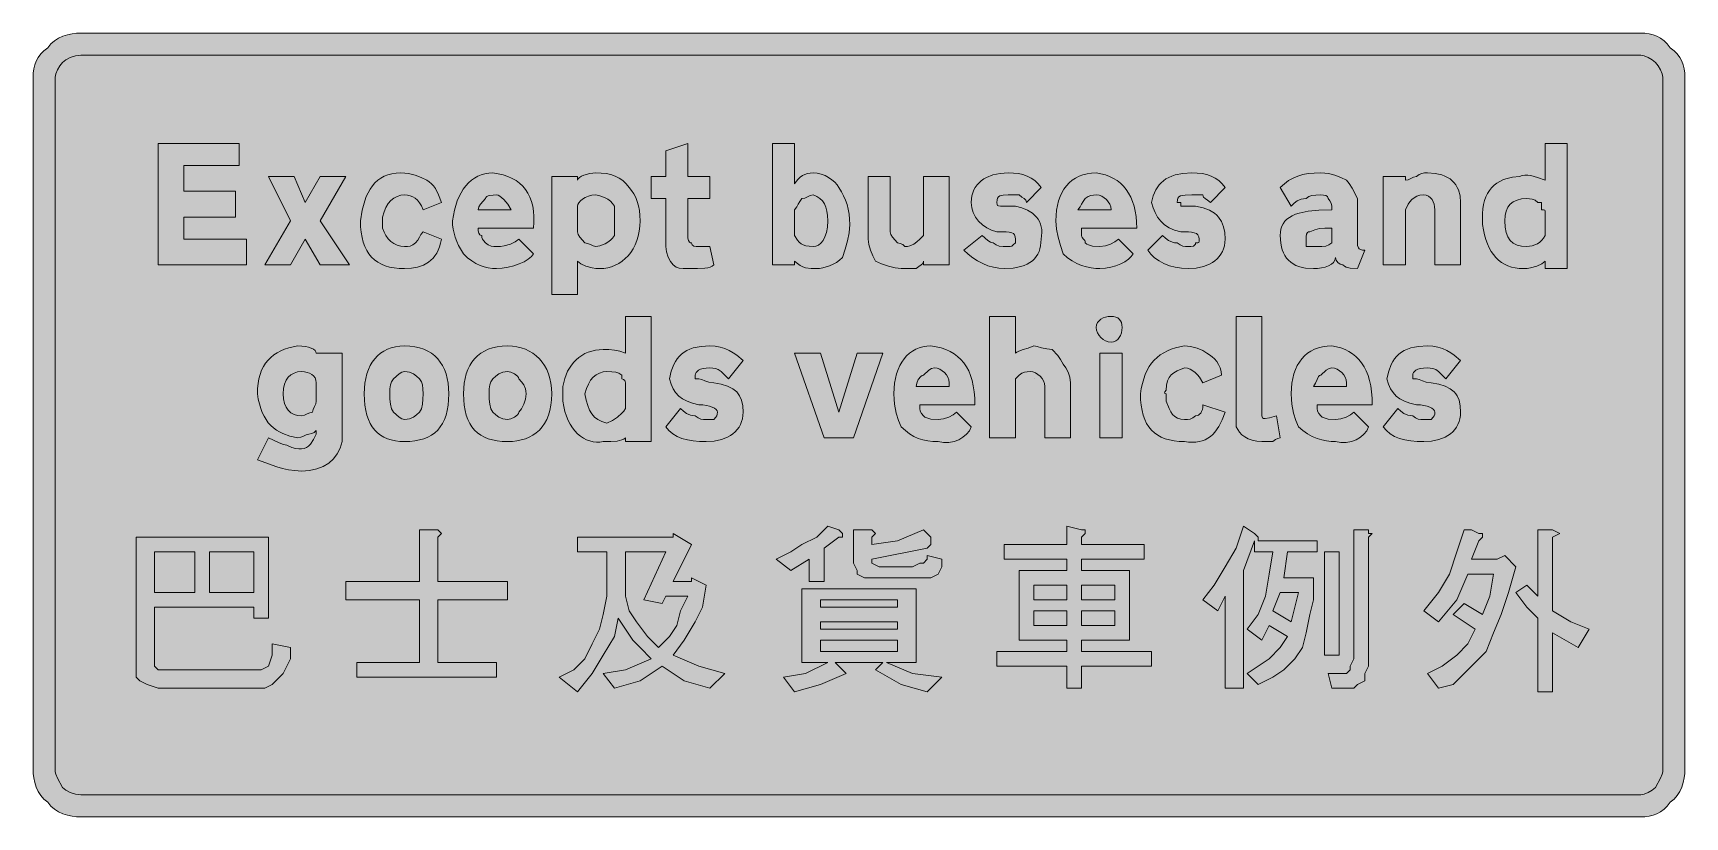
# Model space of a CAD drawing. Header units: metres. Extents: x 14 to 553, y 8 to 264.
import ezdxf

# ---------------------------------------------------------------- set-up
doc = ezdxf.new("R2010")
doc.units = ezdxf.units.M
for name, color, linetype, true_color in [('FILL_BLACK_000000', 7, 'Continuous', 0x000000), ('FILL_WHITE_FFFFFF', 7, 'Continuous', 0xffffff), ('STROKE_BLACK_000000', 7, 'Continuous', 0x000000)]:
    doc.layers.add(name, color=color, linetype=linetype, true_color=true_color)

msp = doc.modelspace()

# ---------------------------------------------------------------- hatches: boundary and pattern name
at = {"layer": 'FILL_BLACK_000000', "true_color": 0x000000}
h = msp.add_hatch(color=7, dxfattribs=at)
h.dxf.hatch_style = 1
h.paths.add_polyline_path([(539.76, 263.46), (541.09, 263.28), (542.4, 262.95), (543.66, 262.47), (544.87, 261.82), (546, 260.99), (547.06, 259.96), (548.01, 258.72), (549.25, 257.77), (550.28, 256.71), (551.11, 255.58), (551.76, 254.37), (552.24, 253.11), (552.57, 251.8), (552.75, 250.47), (552.81, 249.12), (552.81, 23.52), (552.75, 22.12), (552.57, 20.65), (552.24, 19.15), (551.76, 17.67), (551.11, 16.24), (550.28, 14.91), (549.25, 13.73), (548.01, 12.72), (547.06, 11.48), (546, 10.45), (544.87, 9.62), (543.66, 8.97), (542.4, 8.49), (541.09, 8.16), (539.76, 7.98), (538.41, 7.92), (29.61, 7.92), (28.21, 7.98), (26.74, 8.16), (25.24, 8.49), (23.76, 8.97), (22.33, 9.62), (21, 10.45), (19.82, 11.48), (18.81, 12.72), (17.57, 13.73), (16.54, 14.91), (15.71, 16.24), (15.06, 17.67), (14.58, 19.15), (14.25, 20.65), (14.07, 22.12), (14.01, 23.52), (14.01, 249.12), (14.07, 250.47), (14.25, 251.8), (14.58, 253.11), (15.06, 254.37), (15.71, 255.58), (16.54, 256.71), (17.57, 257.77), (18.81, 258.72), (19.82, 259.96), (21, 260.99), (22.33, 261.82), (23.76, 262.47), (25.24, 262.95), (26.74, 263.28), (28.21, 263.46), (29.61, 263.52), (538.41, 263.52), (539.76, 263.46)])
h.paths.add_polyline_path([(26.16, 255.57), (24.72, 254.8), (23.61, 253.92), (22.73, 252.83), (21.96, 251.52), (21.42, 250.21), (21.21, 249.12), (21.21, 23.52), (21.26, 22.67), (21.42, 21.91), (21.96, 20.52), (23.61, 17.52), (24.72, 16.64), (26.16, 15.87), (27.83, 15.33), (29.61, 15.12), (538.41, 15.12), (539.5, 15.33), (540.81, 15.87), (542.12, 16.64), (543.21, 17.52), (544.86, 20.52), (545.4, 21.91), (545.56, 22.67), (545.61, 23.52), (545.61, 249.12), (545.4, 250.21), (544.86, 251.52), (544.09, 252.83), (543.21, 253.92), (542.12, 254.8), (540.81, 255.57), (539.5, 256.11), (538.41, 256.32), (29.61, 256.32), (27.83, 256.11), (26.16, 255.57)], flags=16)
h = msp.add_hatch(color=7, dxfattribs=at)
h.dxf.hatch_style = 1
h.paths.add_polyline_path([(63.21, 196.32), (83.61, 196.32), (83.61, 187.92), (54.81, 187.92), (54.81, 227.52), (81.21, 227.52), (81.21, 220.32), (63.21, 220.32), (63.21, 211.92), (80.01, 211.92), (80.01, 203.52), (63.21, 203.52), (63.21, 196.32)])
h = msp.add_hatch(color=7, dxfattribs=at)
h.dxf.hatch_style = 1
h.paths.add_polyline_path([(234.81, 216.72), (234.81, 209.52), (227.61, 209.52), (227.61, 197.52), (227.63, 196.64), (227.76, 195.87), (228.12, 195.33), (228.41, 195.17), (228.81, 195.12), (228.86, 194.72), (229.02, 194.43), (229.56, 194.07), (230.33, 193.94), (231.21, 193.92), (232.41, 193.92), (234.81, 193.92), (236.01, 187.92), (235.5, 187.52), (234.87, 187.23), (234.09, 187.01), (233.16, 186.87), (230.78, 186.74), (227.61, 186.72), (226.02, 186.74), (224.76, 186.87), (223.73, 187.23), (222.81, 187.92), (221.93, 189.03), (221.16, 190.47), (220.62, 192.14), (220.41, 193.92), (220.41, 209.52), (215.61, 209.52), (215.61, 216.72), (220.41, 216.72), (220.41, 225.12), (227.61, 227.52), (227.61, 216.72), (234.81, 216.72)])
h = msp.add_hatch(color=7, dxfattribs=at)
h.dxf.hatch_style = 1
h.paths.add_polyline_path([(266.01, 187.02), (265.11, 187.31), (264.21, 187.73), (263.31, 188.33), (262.41, 189.12), (262.41, 187.92), (255.21, 187.92), (255.21, 227.52), (262.41, 227.52), (262.41, 214.32), (262.91, 215.16), (263.52, 215.89), (264.2, 216.51), (264.96, 217.02), (265.77, 217.41), (266.63, 217.69), (267.51, 217.86), (268.41, 217.92), (269.76, 217.81), (271.07, 217.51), (272.33, 217.03), (273.51, 216.42), (274.57, 215.69), (275.5, 214.88), (276.25, 214.02), (276.81, 213.12), (277.65, 211.77), (278.38, 210.4), (279, 209.01), (279.51, 207.57), (279.9, 206.08), (280.18, 204.51), (280.35, 202.87), (280.41, 201.12), (280.2, 198.42), (279.66, 195.72), (278.89, 193.02), (278.01, 190.32), (277.06, 189.48), (276.02, 188.74), (274.93, 188.13), (273.81, 187.62), (271.6, 186.94), (270.56, 186.78), (269.61, 186.72), (267.81, 186.76), (266.01, 187.02)])
h.paths.add_polyline_path([(270.17, 194.39), (270.98, 195), (271.71, 195.87), (272.32, 197.03), (272.8, 198.48), (273.1, 200.24), (273.21, 202.32), (273.15, 204.01), (272.97, 205.49), (272.64, 206.77), (272.16, 207.87), (271.51, 208.8), (270.68, 209.58), (269.65, 210.21), (268.41, 210.72), (267.51, 210.53), (266.61, 210.12), (265.71, 209.71), (264.81, 209.52), (264.1, 208.62), (263.61, 207.72), (263.12, 206.82), (262.41, 205.92), (262.41, 197.52), (263.35, 195.94), (263.89, 195.33), (264.51, 194.82), (265.25, 194.43), (266.12, 194.14), (267.17, 193.98), (268.41, 193.92), (269.31, 194.03), (270.17, 194.39)], flags=16)
h = msp.add_hatch(color=7, dxfattribs=at)
h.dxf.hatch_style = 1
h.paths.add_polyline_path([(514.41, 227.52), (514.41, 186.72), (507.21, 186.72), (507.21, 189.12), (506.08, 188.24), (504.51, 187.47), (502.48, 186.93), (501.3, 186.77), (500.01, 186.72), (498.69, 186.78), (497.42, 186.94), (496.22, 187.23), (495.08, 187.62), (494, 188.13), (492.99, 188.74), (492.04, 189.48), (491.16, 190.32), (490.35, 191.28), (489.62, 192.34), (488.95, 193.53), (488.37, 194.82), (487.86, 196.23), (487.43, 197.74), (487.08, 199.38), (486.81, 201.12), (486.81, 204.72), (486.88, 206.24), (487.08, 207.65), (487.4, 208.95), (487.84, 210.14), (488.38, 211.23), (489.02, 212.21), (489.75, 213.09), (490.56, 213.87), (491.44, 214.55), (492.38, 215.14), (493.37, 215.63), (494.4, 216.03), (496.57, 216.55), (498.81, 216.72), (499.71, 217.06), (500.63, 217.21), (501.57, 217.18), (502.56, 217.02), (504.72, 216.38), (507.21, 215.52), (507.21, 227.52), (514.41, 227.52)])
h.paths.add_polyline_path([(507.19, 205.41), (507.06, 205.77), (506.7, 205.9), (506.01, 205.92), (506.01, 208.32), (504.81, 208.32), (503.91, 209.01), (503.01, 209.37), (502.11, 209.5), (501.21, 209.52), (499.52, 209.41), (498.06, 209.07), (496.82, 208.51), (495.81, 207.72), (495.02, 206.71), (494.46, 205.47), (494.12, 204.01), (494.01, 202.32), (494.12, 200.24), (494.46, 198.48), (495.02, 197.03), (495.81, 195.87), (496.82, 195), (498.06, 194.39), (499.52, 194.03), (501.21, 193.92), (502.11, 193.98), (502.99, 194.14), (503.85, 194.43), (504.66, 194.82), (505.42, 195.33), (506.1, 195.94), (506.71, 196.68), (507.21, 197.52), (507.21, 204.72), (507.19, 205.41)], flags=16)
h = msp.add_hatch(color=7, dxfattribs=at)
h.dxf.hatch_style = 1
h.paths.add_polyline_path([(116.01, 216.72), (107.61, 202.32), (117.21, 187.92), (107.61, 187.92), (102.81, 196.32), (98.01, 187.92), (89.61, 187.92), (98.01, 202.32), (90.81, 216.72), (99.21, 216.72), (102.81, 208.32), (107.61, 216.72), (116.01, 216.72)])
h = msp.add_hatch(color=7, dxfattribs=at)
h.dxf.hatch_style = 1
h.paths.add_polyline_path([(135.31, 217.87), (136.5, 217.71), (138.66, 217.17), (140.59, 216.4), (142.41, 215.52), (143.26, 215.01), (144, 214.39), (144.67, 213.66), (145.26, 212.82), (146.29, 210.79), (147.21, 208.32), (141.21, 205.92), (140.71, 207.16), (140.1, 208.19), (139.42, 209.02), (138.66, 209.67), (137.85, 210.15), (136.99, 210.48), (136.11, 210.66), (135.21, 210.72), (133.92, 210.61), (132.73, 210.27), (131.67, 209.71), (130.71, 208.92), (129.87, 207.91), (129.13, 206.67), (128.52, 205.21), (128.01, 203.52), (128.01, 202.32), (128.01, 199.92), (128.52, 198.63), (129.13, 197.46), (129.87, 196.44), (130.71, 195.57), (131.67, 194.87), (132.73, 194.35), (133.92, 194.03), (135.21, 193.92), (136.11, 193.94), (137.01, 194.07), (137.91, 194.43), (138.81, 195.12), (139.52, 196.02), (140.01, 196.92), (140.5, 197.82), (141.21, 198.72), (147.21, 196.32), (146.94, 195.03), (146.6, 193.84), (146.17, 192.76), (145.67, 191.78), (145.1, 190.9), (144.47, 190.12), (143.77, 189.43), (143.01, 188.82), (141.33, 187.86), (139.45, 187.21), (137.4, 186.84), (135.21, 186.72), (133.47, 186.78), (131.83, 186.95), (130.32, 187.23), (128.91, 187.64), (127.62, 188.16), (126.43, 188.81), (125.37, 189.58), (124.41, 190.47), (123.57, 191.49), (122.83, 192.64), (122.22, 193.92), (121.71, 195.33), (121.32, 196.87), (121.03, 198.55), (120.87, 200.37), (120.81, 202.32), (121.38, 205.75), (122.2, 208.81), (122.71, 210.19), (123.3, 211.47), (123.96, 212.65), (124.71, 213.72), (125.54, 214.68), (126.46, 215.52), (127.47, 216.24), (128.57, 216.83), (129.78, 217.3), (131.08, 217.64), (132.49, 217.85), (134.01, 217.92), (135.31, 217.87)])
h = msp.add_hatch(color=7, dxfattribs=at)
h.dxf.hatch_style = 1
h.paths.add_polyline_path([(159.23, 199.04), (159.36, 198.27), (159.72, 197.73), (160.01, 197.57), (160.41, 197.52), (160.43, 196.81), (160.56, 196.32), (160.92, 195.83), (161.61, 195.12), (162.51, 194.43), (163.41, 194.07), (164.31, 193.94), (165.21, 193.92), (166.5, 193.97), (167.68, 194.13), (169.71, 194.67), (171.28, 195.44), (172.41, 196.32), (177.21, 191.52), (176.55, 190.62), (175.5, 189.76), (174.15, 188.95), (172.56, 188.22), (170.8, 187.61), (168.94, 187.13), (167.05, 186.83), (165.21, 186.72), (163.86, 186.78), (162.51, 186.96), (161.16, 187.29), (159.81, 187.77), (158.46, 188.42), (157.11, 189.25), (155.76, 190.28), (154.41, 191.52), (152.83, 194.22), (152.22, 195.57), (151.71, 196.92), (151.32, 198.27), (151.03, 199.62), (150.87, 200.97), (150.81, 202.32), (151.43, 205.75), (151.86, 207.32), (152.37, 208.81), (152.95, 210.19), (153.62, 211.47), (154.35, 212.65), (155.16, 213.72), (156.04, 214.68), (156.99, 215.52), (158, 216.24), (159.08, 216.83), (160.22, 217.3), (161.42, 217.64), (162.69, 217.85), (164.01, 217.92), (165.75, 217.64), (167.38, 217.24), (168.9, 216.74), (170.29, 216.12), (171.57, 215.39), (172.72, 214.54), (173.75, 213.59), (174.66, 212.52), (175.44, 211.34), (176.09, 210.04), (176.61, 208.64), (177, 207.12), (177.26, 205.49), (177.38, 203.74), (177.36, 201.89), (177.21, 199.92), (159.21, 199.92), (159.23, 199.04)])
h.paths.add_polyline_path([(168.92, 207.68), (167.61, 209.22), (166.3, 210.31), (165.71, 210.61), (165.21, 210.72), (164.14, 210.7), (162.96, 210.57), (162.43, 210.43), (162, 210.21), (161.72, 209.92), (161.61, 209.52), (159.96, 207.72), (159.42, 206.82), (159.21, 205.92), (170.01, 205.92), (168.92, 207.68)], flags=16)
h = msp.add_hatch(color=7, dxfattribs=at)
h.dxf.hatch_style = 1
h.paths.add_polyline_path([(211.74, 198.89), (211.41, 197.32), (210.96, 195.83), (210.4, 194.45), (209.73, 193.17), (208.97, 191.99), (208.11, 190.92), (207.17, 189.96), (206.15, 189.12), (205.06, 188.4), (203.91, 187.81), (202.7, 187.34), (201.44, 187), (200.14, 186.79), (198.81, 186.72), (197.52, 186.77), (196.33, 186.93), (194.31, 187.47), (192.73, 188.24), (191.61, 189.12), (191.61, 178.32), (183.21, 178.32), (183.21, 216.72), (191.61, 216.72), (191.61, 215.52), (191.77, 215.97), (192.21, 216.4), (192.88, 216.81), (193.71, 217.17), (195.66, 217.71), (197.61, 217.92), (199.35, 217.86), (200.98, 217.68), (202.5, 217.35), (203.91, 216.87), (205.2, 216.22), (206.38, 215.39), (207.45, 214.36), (208.41, 213.12), (209.25, 212.16), (209.98, 211.09), (210.6, 209.91), (211.11, 208.62), (211.5, 207.21), (211.78, 205.69), (211.95, 204.06), (212.01, 202.32), (211.94, 200.56), (211.74, 198.89)])
h.paths.add_polyline_path([(200.61, 194.82), (201.5, 195.33), (202.33, 195.94), (203.06, 196.68), (203.61, 197.52), (203.61, 198.72), (203.61, 199.92), (203.61, 205.92), (203.61, 207.12), (203.06, 207.96), (202.33, 208.69), (201.5, 209.31), (200.61, 209.82), (198.88, 210.49), (197.61, 210.72), (196.32, 210.61), (195.15, 210.33), (194.13, 209.9), (193.26, 209.37), (192.56, 208.79), (192.04, 208.19), (191.72, 207.62), (191.61, 207.12), (191.61, 198.72), (191.82, 197.82), (192.36, 196.92), (194.01, 195.12), (194.91, 194.93), (195.81, 194.52), (196.71, 194.11), (197.61, 193.92), (198.88, 194.14), (200.61, 194.82)], flags=16)
h = msp.add_hatch(color=7, dxfattribs=at)
h.dxf.hatch_style = 1
h.paths.add_polyline_path([(312.81, 216.72), (312.81, 187.92), (304.41, 187.92), (304.41, 189.12), (304.36, 188.72), (304.2, 188.41), (303.66, 187.92), (302.89, 187.43), (302.01, 186.72), (297.21, 186.72), (295.22, 186.93), (293.01, 187.47), (290.8, 188.24), (288.81, 189.12), (287.93, 190.92), (287.16, 192.72), (286.62, 194.52), (286.41, 196.32), (286.41, 216.72), (293.61, 216.72), (293.61, 198.72), (293.82, 197.82), (294.36, 196.92), (296.01, 195.12), (296.89, 194.93), (297.66, 194.52), (298.41, 193.92), (299.26, 193.97), (300, 194.13), (301.26, 194.67), (302.29, 195.44), (303.21, 196.32), (304.41, 197.52), (304.41, 199.92), (304.41, 216.72), (312.81, 216.72)])
h = msp.add_hatch(color=7, dxfattribs=at)
h.dxf.hatch_style = 1
h.paths.add_polyline_path([(342.64, 194.18), (342.42, 193.21), (342.12, 192.29), (341.72, 191.43), (341.23, 190.65), (340.64, 189.92), (339.96, 189.27), (339.18, 188.69), (338.3, 188.18), (337.32, 187.74), (336.23, 187.38), (333.74, 186.89), (330.81, 186.72), (329.01, 186.83), (327.23, 187.15), (325.47, 187.67), (323.76, 188.37), (322.1, 189.24), (320.52, 190.26), (319.01, 191.43), (317.61, 192.72), (323.61, 197.52), (325.41, 195.87), (326.31, 195.33), (327.21, 195.12), (328.13, 194.43), (329.16, 194.07), (330.42, 193.94), (332.01, 193.92), (332.72, 193.94), (333.21, 194.07), (333.7, 194.43), (334.41, 195.12), (334.41, 196.32), (334.35, 197.11), (334.15, 197.71), (333.78, 198.13), (333.21, 198.42), (332.42, 198.59), (331.37, 198.68), (328.41, 198.72), (326.67, 199.28), (325.07, 200.05), (323.64, 201.02), (322.41, 202.17), (321.4, 203.49), (320.65, 204.96), (320.17, 206.58), (320.01, 208.32), (320.07, 209.42), (320.23, 210.46), (320.5, 211.43), (320.87, 212.35), (321.34, 213.21), (321.91, 213.99), (322.57, 214.72), (323.31, 215.37), (324.14, 215.95), (325.05, 216.46), (327.1, 217.26), (329.43, 217.75), (332.01, 217.92), (333.75, 217.86), (335.38, 217.68), (336.9, 217.35), (338.31, 216.87), (339.6, 216.22), (340.78, 215.39), (341.85, 214.36), (342.81, 213.12), (338.01, 208.32), (337.96, 208.72), (337.8, 209.03), (337.26, 209.52), (336.49, 210.01), (335.61, 210.72), (332.01, 210.72), (330.43, 210.68), (329.82, 210.59), (329.31, 210.42), (328.92, 210.13), (328.63, 209.71), (328.47, 209.11), (328.41, 208.32), (328.43, 207.63), (328.56, 207.27), (328.92, 207.14), (329.61, 207.12), (334.41, 207.12), (336.54, 206.56), (338.42, 205.77), (340.02, 204.76), (341.31, 203.52), (341.83, 202.82), (342.26, 202.06), (342.6, 201.24), (342.85, 200.37), (342.99, 199.44), (343.04, 198.46), (342.98, 197.42), (342.81, 196.32), (342.64, 194.18)])
h = msp.add_hatch(color=7, dxfattribs=at)
h.dxf.hatch_style = 1
h.paths.add_polyline_path([(356.01, 197.52), (356.06, 197.12), (356.2, 196.81), (356.61, 196.32), (357.02, 195.83), (357.16, 195.52), (357.21, 195.12), (357.71, 194.72), (358.3, 194.43), (359.61, 194.07), (362.01, 193.92), (363.79, 194.13), (365.46, 194.67), (366.9, 195.44), (368.01, 196.32), (372.81, 191.52), (372.2, 190.62), (371.29, 189.76), (370.13, 188.95), (368.76, 188.22), (367.22, 187.61), (365.55, 187.13), (363.8, 186.83), (362.01, 186.72), (360.61, 186.78), (359.12, 186.96), (357.58, 187.29), (356.01, 187.77), (354.44, 188.42), (352.9, 189.25), (351.41, 190.28), (350.01, 191.52), (349.13, 194.22), (348.36, 196.92), (347.82, 199.62), (347.61, 202.32), (347.67, 204.08), (347.83, 205.75), (348.11, 207.32), (348.49, 208.81), (348.98, 210.19), (349.57, 211.47), (350.27, 212.65), (351.06, 213.72), (351.95, 214.68), (352.94, 215.52), (354.03, 216.24), (355.2, 216.83), (356.47, 217.3), (357.83, 217.64), (359.28, 217.85), (360.81, 217.92), (362.34, 217.64), (363.79, 217.24), (365.15, 216.74), (366.42, 216.12), (367.59, 215.39), (368.68, 214.54), (369.67, 213.59), (370.56, 212.52), (371.35, 211.34), (372.05, 210.04), (372.64, 208.64), (373.13, 207.12), (373.51, 205.49), (373.79, 203.74), (373.95, 201.89), (374.01, 199.92), (356.01, 199.92), (356.01, 197.52)])
h.paths.add_polyline_path([(365.5, 206.82), (365.2, 207.68), (364.72, 208.49), (364.11, 209.22), (363.38, 209.83), (362.57, 210.31), (361.71, 210.61), (360.81, 210.72), (359.91, 210.7), (359.01, 210.57), (358.11, 210.21), (357.21, 209.52), (356.5, 208.62), (356.01, 207.72), (355.52, 206.82), (354.81, 205.92), (365.61, 205.92), (365.5, 206.82)], flags=16)
h = msp.add_hatch(color=7, dxfattribs=at)
h.dxf.hatch_style = 1
h.paths.add_polyline_path([(402.75, 195.22), (402.59, 194.18), (402.32, 193.21), (401.95, 192.29), (401.48, 191.43), (400.91, 190.65), (400.25, 189.92), (399.51, 189.27), (398.68, 188.69), (397.77, 188.18), (395.72, 187.38), (393.39, 186.89), (390.81, 186.72), (388.62, 186.83), (386.55, 187.15), (384.63, 187.67), (382.86, 188.37), (381.26, 189.24), (379.84, 190.26), (378.62, 191.43), (377.61, 192.72), (382.41, 197.52), (383.33, 196.64), (384.36, 195.87), (385.62, 195.33), (386.36, 195.17), (387.21, 195.12), (388.11, 194.43), (389.01, 194.07), (389.91, 193.94), (390.81, 193.92), (391.69, 193.94), (392.46, 194.07), (393, 194.43), (393.16, 194.72), (393.21, 195.12), (393.9, 195.14), (394.26, 195.27), (394.39, 195.63), (394.41, 196.32), (394.3, 197.11), (393.98, 197.71), (393.46, 198.13), (392.76, 198.42), (391.89, 198.59), (390.87, 198.68), (388.41, 198.72), (386.32, 199.28), (384.55, 200.05), (383.05, 201.02), (381.81, 202.17), (380.79, 203.49), (379.97, 204.96), (379.32, 206.58), (378.81, 208.32), (379.38, 210.46), (380.2, 212.35), (381.3, 213.99), (381.96, 214.72), (382.71, 215.37), (383.54, 215.95), (384.46, 216.46), (385.47, 216.9), (386.57, 217.26), (389.08, 217.75), (392.01, 217.92), (393.75, 217.86), (395.38, 217.68), (396.9, 217.35), (398.31, 216.87), (399.6, 216.22), (400.78, 215.39), (401.85, 214.36), (402.81, 213.12), (398.01, 208.32), (397.13, 209.03), (396.36, 209.52), (395.82, 210.01), (395.66, 210.32), (395.61, 210.72), (392.01, 210.72), (389.74, 210.68), (388.91, 210.59), (388.26, 210.42), (387.78, 210.13), (387.45, 209.71), (387.27, 209.11), (387.21, 208.32), (388.41, 208.32), (388.41, 207.12), (393.21, 207.12), (395.69, 206.56), (397.75, 205.77), (399.41, 204.76), (400.1, 204.17), (400.71, 203.52), (401.67, 202.06), (402.32, 200.37), (402.69, 198.46), (402.81, 196.32), (402.75, 195.22)])
h = msp.add_hatch(color=7, dxfattribs=at)
h.dxf.hatch_style = 1
h.paths.add_polyline_path([(443.61, 186.87), (442.3, 187.23), (441.71, 187.52), (441.21, 187.92), (440.33, 188.13), (439.56, 188.67), (439.02, 189.44), (438.81, 190.32), (438.65, 189.48), (438.19, 188.74), (437.48, 188.13), (436.56, 187.62), (435.47, 187.23), (434.25, 186.94), (432.95, 186.78), (431.61, 186.72), (429.08, 186.89), (427.94, 187.1), (426.88, 187.39), (425.91, 187.77), (425.03, 188.24), (424.23, 188.79), (423.51, 189.42), (422.88, 190.14), (422.33, 190.94), (421.86, 191.82), (421.48, 192.79), (421.19, 193.85), (420.98, 194.99), (420.81, 197.52), (420.87, 198.6), (421.04, 199.6), (421.33, 200.52), (421.75, 201.36), (422.29, 202.13), (422.96, 202.81), (423.77, 203.43), (424.71, 203.97), (425.79, 204.44), (427.02, 204.84), (429.92, 205.45), (433.44, 205.81), (437.61, 205.92), (437.61, 207.12), (437.42, 208), (437.01, 208.77), (436.41, 209.52), (436.36, 209.92), (436.2, 210.21), (435.66, 210.57), (434.89, 210.7), (434.01, 210.72), (432.42, 210.7), (431.16, 210.57), (430.13, 210.21), (429.21, 209.52), (428.36, 209.47), (427.62, 209.31), (426.36, 208.77), (425.33, 208), (424.41, 207.12), (420.81, 213.12), (422.16, 214.36), (423.55, 215.39), (424.99, 216.22), (426.51, 216.87), (428.15, 217.35), (429.92, 217.68), (431.87, 217.86), (434.01, 217.92), (435.31, 217.87), (436.5, 217.71), (438.66, 217.17), (440.59, 216.4), (442.41, 215.52), (443.31, 214.41), (444.21, 212.97), (446.01, 209.52), (446.01, 195.12), (446.05, 194.24), (446.31, 193.47), (446.6, 193.16), (447.02, 192.93), (447.62, 192.77), (448.41, 192.72), (446.01, 186.72), (443.61, 186.87)])
h.paths.add_polyline_path([(432.81, 193.92), (434.4, 193.94), (435.66, 194.07), (436.69, 194.43), (437.61, 195.12), (437.61, 199.92), (435.3, 199.9), (433.56, 199.77), (432.04, 199.41), (430.41, 198.72), (430.01, 198.67), (429.72, 198.51), (429.36, 197.97), (429.23, 197.2), (429.21, 196.32), (429.21, 193.92), (432.81, 193.92)], flags=16)
h = msp.add_hatch(color=7, dxfattribs=at)
h.dxf.hatch_style = 1
h.paths.add_polyline_path([(471.21, 187.92), (471.21, 204.72), (471.21, 205.92), (471.15, 206.82), (470.98, 207.68), (470.7, 208.49), (470.31, 209.22), (469.8, 209.83), (469.18, 210.31), (468.45, 210.61), (467.61, 210.72), (466.37, 210.61), (465.32, 210.31), (464.45, 209.83), (463.71, 209.22), (463.09, 208.49), (462.55, 207.68), (461.61, 205.92), (461.61, 187.92), (454.41, 187.92), (454.41, 216.72), (461.61, 216.72), (461.61, 215.52), (462.51, 215.71), (463.41, 216.12), (464.31, 216.53), (465.21, 216.72), (466.11, 217.41), (467.01, 217.77), (467.91, 217.9), (468.81, 217.92), (471.34, 217.75), (473.53, 217.26), (474.51, 216.9), (475.39, 216.46), (476.19, 215.95), (476.91, 215.37), (477.54, 214.72), (478.09, 213.99), (478.56, 213.21), (478.93, 212.35), (479.44, 210.46), (479.61, 208.32), (479.61, 207.12), (479.61, 187.92), (471.21, 187.92)])
h = msp.add_hatch(color=7, dxfattribs=at)
h.dxf.hatch_style = 1
h.paths.add_polyline_path([(215.61, 171.12), (215.61, 130.32), (207.21, 130.32), (207.21, 131.52), (206.7, 131.12), (206.08, 130.83), (204.51, 130.47), (202.48, 130.34), (200.01, 130.32), (198.89, 130.17), (197.77, 130.15), (196.67, 130.27), (195.58, 130.53), (194.53, 130.92), (193.51, 131.44), (192.54, 132.09), (191.61, 132.87), (190.74, 133.78), (189.93, 134.81), (189.19, 135.96), (188.53, 137.24), (187.96, 138.63), (187.48, 140.15), (187.09, 141.78), (186.81, 143.52), (186.81, 144.72), (186.81, 147.12), (186.81, 148.32), (187.43, 150.9), (188.37, 153.23), (188.95, 154.29), (189.62, 155.28), (190.35, 156.19), (191.16, 157.02), (192.04, 157.76), (192.99, 158.42), (194, 158.99), (195.08, 159.46), (196.22, 159.83), (197.42, 160.1), (198.69, 160.26), (200.01, 160.32), (201.81, 160.3), (203.61, 160.17), (205.41, 159.81), (207.21, 159.12), (207.21, 171.12), (215.61, 171.12)])
h.paths.add_polyline_path([(207.21, 149.52), (207.16, 149.92), (207.02, 150.21), (206.61, 150.57), (206.01, 150.72), (206.01, 151.92), (205.09, 152.61), (204.06, 152.97), (202.8, 153.1), (201.21, 153.12), (199.92, 153.01), (198.73, 152.67), (197.67, 152.11), (196.71, 151.32), (195.87, 150.31), (195.13, 149.07), (194.52, 147.61), (194.01, 145.92), (194.47, 143.83), (194.97, 142.06), (195.55, 140.56), (196.26, 139.32), (197.14, 138.3), (198.23, 137.48), (199.57, 136.83), (201.21, 136.32), (202.99, 137.24), (204.66, 138.27), (206.1, 139.53), (206.71, 140.27), (207.21, 141.12), (207.21, 148.32), (207.21, 149.52)], flags=16)
h = msp.add_hatch(color=7, dxfattribs=at)
h.dxf.hatch_style = 1
h.paths.add_polyline_path([(343.9, 149.22), (343.6, 150.08), (343.12, 150.89), (342.51, 151.62), (341.78, 152.23), (340.97, 152.71), (340.11, 153.01), (339.21, 153.12), (338.31, 153.1), (337.41, 152.97), (336.51, 152.61), (335.61, 151.92), (334.41, 150.72), (334.41, 148.32), (334.41, 131.52), (326.01, 131.52), (326.01, 171.12), (334.41, 171.12), (334.41, 159.12), (334.91, 159.52), (335.52, 159.83), (336.96, 160.32), (338.63, 160.81), (340.41, 161.52), (341.52, 161.33), (342.96, 160.92), (344.63, 160.51), (346.41, 160.32), (348.21, 158.37), (349.11, 157.11), (350.01, 155.52), (350.89, 154.41), (351.66, 152.97), (352.2, 151.3), (352.41, 149.52), (352.41, 131.52), (344.01, 131.52), (344.01, 148.32), (343.9, 149.22)])
h = msp.add_hatch(color=7, dxfattribs=at)
h.dxf.hatch_style = 1
h.paths.add_polyline_path([(369.15, 166.62), (368.99, 165.76), (368.7, 164.95), (368.31, 164.22), (367.8, 163.61), (367.18, 163.13), (366.45, 162.83), (365.61, 162.72), (364.71, 162.83), (363.85, 163.13), (363.04, 163.61), (362.31, 164.22), (361.7, 164.95), (361.22, 165.76), (360.92, 166.62), (360.81, 167.52), (360.92, 168.36), (361.22, 169.09), (361.7, 169.71), (362.31, 170.22), (363.04, 170.61), (363.85, 170.89), (364.71, 171.06), (365.61, 171.12), (366.45, 171.06), (367.18, 170.89), (367.8, 170.61), (368.31, 170.22), (368.7, 169.71), (368.99, 169.09), (369.15, 168.36), (369.21, 167.52), (369.15, 166.62)])
h = msp.add_hatch(color=7, dxfattribs=at)
h.dxf.hatch_style = 1
h.paths.add_polyline_path([(414.81, 139.92), (414.81, 138.72), (414.87, 138.33), (415.05, 138.04), (415.38, 137.88), (415.86, 137.82), (417.34, 138.04), (419.61, 138.72), (420.81, 131.52), (420.06, 131.37), (419.29, 131.01), (418.41, 130.32), (414.81, 130.32), (413.12, 130.43), (411.64, 130.73), (410.36, 131.21), (409.26, 131.82), (408.33, 132.55), (407.55, 133.36), (406.92, 134.22), (406.41, 135.12), (406.41, 136.32), (406.41, 137.52), (406.41, 171.12), (414.81, 171.12), (414.81, 139.92)])
h = msp.add_hatch(color=7, dxfattribs=at)
h.dxf.hatch_style = 1
h.paths.add_polyline_path([(113.25, 126.29), (112, 124.65), (110.46, 123.27), (108.63, 122.18), (106.54, 121.38), (104.2, 120.89), (101.61, 120.72), (99.42, 120.83), (97.33, 121.11), (95.37, 121.54), (93.51, 122.07), (87.21, 124.32), (90.81, 131.52), (94.26, 129.87), (95.7, 129.33), (96.81, 129.12), (98.4, 128.43), (99.66, 128.07), (100.69, 127.94), (101.61, 127.92), (102.46, 128.03), (103.2, 128.33), (103.87, 128.81), (104.46, 129.42), (105.49, 130.96), (106.41, 132.72), (106.41, 133.92), (105.66, 133.32), (104.89, 132.91), (104.01, 132.72), (103.11, 132.53), (102.21, 132.12), (101.31, 131.71), (100.41, 131.52), (97.82, 132.09), (95.48, 132.93), (94.4, 133.46), (93.39, 134.07), (92.44, 134.77), (91.56, 135.57), (90.75, 136.46), (90.02, 137.46), (89.35, 138.57), (88.77, 139.79), (88.26, 141.13), (87.83, 142.59), (87.48, 144.19), (87.21, 145.92), (87.27, 147.66), (87.43, 149.3), (87.71, 150.82), (88.09, 152.24), (88.58, 153.55), (89.17, 154.76), (89.87, 155.86), (90.66, 156.87), (91.55, 157.78), (92.54, 158.59), (93.63, 159.3), (94.8, 159.93), (96.07, 160.46), (97.43, 160.9), (98.88, 161.25), (100.41, 161.52), (101.7, 161.47), (102.87, 161.31), (103.89, 161.08), (104.76, 160.77), (105.46, 160.41), (105.98, 160), (106.3, 159.57), (106.41, 159.12), (114.81, 159.12), (114.81, 130.32), (114.19, 128.18), (113.25, 126.29)])
h.paths.add_polyline_path([(106, 151.09), (105.52, 151.71), (104.91, 152.22), (104.18, 152.61), (103.37, 152.89), (102.51, 153.06), (101.61, 153.12), (100.32, 153.01), (99.15, 152.67), (98.13, 152.11), (97.26, 151.32), (96.56, 150.31), (96.04, 149.07), (95.72, 147.61), (95.61, 145.92), (95.72, 144.23), (96.04, 142.77), (96.56, 141.53), (97.26, 140.52), (98.13, 139.73), (99.15, 139.17), (100.32, 138.83), (101.61, 138.72), (102.51, 138.91), (103.41, 139.32), (104.31, 139.73), (105.21, 139.92), (105.4, 140.82), (105.81, 141.72), (106.22, 142.62), (106.41, 143.52), (106.41, 149.52), (106.3, 150.36), (106, 151.09)], flags=16)
h = msp.add_hatch(color=7, dxfattribs=at)
h.dxf.hatch_style = 1
h.paths.add_polyline_path([(149.38, 142.15), (149.1, 140.47), (148.71, 138.93), (148.2, 137.52), (147.58, 136.24), (146.85, 135.09), (146.01, 134.07), (145.05, 133.18), (143.98, 132.41), (142.8, 131.76), (141.51, 131.24), (140.1, 130.83), (138.58, 130.55), (136.95, 130.38), (135.21, 130.32), (133.68, 130.38), (132.23, 130.55), (130.87, 130.83), (129.6, 131.24), (128.43, 131.76), (127.34, 132.41), (126.35, 133.18), (125.46, 134.07), (124.67, 135.09), (123.97, 136.24), (123.38, 137.52), (122.89, 138.93), (122.51, 140.47), (122.23, 142.15), (122.07, 143.97), (122.01, 145.92), (122.07, 147.68), (122.23, 149.35), (122.51, 150.92), (122.89, 152.41), (123.38, 153.79), (123.97, 155.07), (124.67, 156.25), (125.46, 157.32), (126.35, 158.28), (127.34, 159.12), (128.43, 159.84), (129.6, 160.43), (130.87, 160.9), (132.23, 161.24), (133.68, 161.45), (135.21, 161.52), (136.95, 161.45), (138.58, 161.24), (140.1, 160.9), (141.51, 160.43), (142.8, 159.84), (143.98, 159.12), (145.05, 158.28), (146.01, 157.32), (146.85, 156.25), (147.58, 155.07), (148.2, 153.79), (148.71, 152.41), (149.1, 150.92), (149.38, 149.35), (149.55, 147.68), (149.61, 145.92), (149.55, 143.97), (149.38, 142.15)])
h.paths.add_polyline_path([(141.06, 148.77), (140.7, 149.8), (140.01, 150.72), (139.09, 151.6), (138.06, 152.37), (136.8, 152.91), (136.06, 153.07), (135.21, 153.12), (134.31, 152.91), (133.41, 152.37), (131.61, 150.72), (130.92, 149.8), (130.56, 148.77), (130.43, 147.51), (130.41, 145.92), (130.43, 144.14), (130.56, 142.47), (130.92, 141.03), (131.21, 140.42), (131.61, 139.92), (133.41, 138.27), (134.31, 137.73), (135.21, 137.52), (136.06, 137.57), (136.8, 137.73), (138.06, 138.27), (139.09, 139.04), (140.01, 139.92), (140.41, 140.42), (140.7, 141.03), (141.06, 142.47), (141.19, 144.14), (141.21, 145.92), (141.19, 147.51), (141.06, 148.77)], flags=16)
h = msp.add_hatch(color=7, dxfattribs=at)
h.dxf.hatch_style = 1
h.paths.add_polyline_path([(182.94, 142.15), (182.6, 140.47), (182.14, 138.93), (181.56, 137.52), (180.87, 136.24), (180.07, 135.09), (179.16, 134.07), (178.16, 133.18), (177.06, 132.41), (175.87, 131.76), (174.6, 131.24), (173.26, 130.83), (171.84, 130.55), (170.36, 130.38), (168.81, 130.32), (167.07, 130.38), (165.43, 130.55), (163.92, 130.83), (162.51, 131.24), (161.22, 131.76), (160.03, 132.41), (158.97, 133.18), (158.01, 134.07), (157.17, 135.09), (156.43, 136.24), (155.82, 137.52), (155.31, 138.93), (154.92, 140.47), (154.63, 142.15), (154.47, 143.97), (154.41, 145.92), (154.47, 147.68), (154.63, 149.35), (154.92, 150.92), (155.31, 152.41), (155.82, 153.79), (156.43, 155.07), (157.17, 156.25), (158.01, 157.32), (158.97, 158.28), (160.03, 159.12), (161.22, 159.84), (162.51, 160.43), (163.92, 160.9), (165.43, 161.24), (167.07, 161.45), (168.81, 161.52), (170.36, 161.45), (171.84, 161.24), (173.26, 160.9), (174.6, 160.43), (175.87, 159.84), (177.06, 159.12), (178.16, 158.28), (179.16, 157.32), (180.07, 156.25), (180.87, 155.07), (181.56, 153.79), (182.14, 152.41), (182.6, 150.92), (182.94, 149.35), (183.14, 147.68), (183.21, 145.92), (183.14, 143.97), (182.94, 142.15)])
h.paths.add_polyline_path([(174.6, 147.51), (174.06, 148.77), (173.29, 149.8), (172.41, 150.72), (172.3, 151.17), (172.02, 151.6), (171.06, 152.37), (169.88, 152.91), (168.81, 153.12), (167.96, 153.07), (167.22, 152.91), (165.96, 152.37), (164.93, 151.6), (164.01, 150.72), (163.32, 149.8), (162.96, 148.77), (162.83, 147.51), (162.81, 145.92), (162.83, 144.14), (162.96, 142.47), (163.32, 141.03), (163.61, 140.42), (164.01, 139.92), (164.93, 139.04), (165.96, 138.27), (167.22, 137.73), (167.96, 137.57), (168.81, 137.52), (169.88, 137.73), (171.06, 138.27), (172.02, 139.04), (172.3, 139.47), (172.41, 139.92), (173.29, 141.03), (174.06, 142.47), (174.6, 144.14), (174.81, 145.92), (174.76, 146.77), (174.6, 147.51)], flags=16)
h = msp.add_hatch(color=7, dxfattribs=at)
h.dxf.hatch_style = 1
h.paths.add_polyline_path([(245.55, 138.82), (245.39, 137.78), (245.12, 136.81), (244.75, 135.89), (244.28, 135.03), (243.71, 134.25), (243.05, 133.52), (242.31, 132.87), (241.48, 132.29), (240.57, 131.78), (238.52, 130.98), (236.19, 130.49), (233.61, 130.32), (231.42, 130.38), (229.35, 130.56), (227.43, 130.89), (225.66, 131.37), (224.06, 132.02), (222.64, 132.85), (221.42, 133.88), (220.41, 135.12), (225.21, 141.12), (226.13, 140.24), (227.16, 139.47), (228.42, 138.93), (229.16, 138.77), (230.01, 138.72), (230.91, 138.03), (231.81, 137.67), (232.71, 137.54), (233.61, 137.52), (236.01, 137.52), (236.7, 138.23), (237.06, 138.72), (237.19, 139.21), (237.21, 139.92), (237.1, 140.37), (236.78, 140.8), (236.26, 141.21), (235.56, 141.57), (234.69, 141.88), (233.67, 142.11), (232.5, 142.27), (231.21, 142.32), (229.12, 142.83), (227.35, 143.46), (225.85, 144.24), (224.61, 145.17), (223.59, 146.27), (222.77, 147.55), (222.12, 149.03), (221.61, 150.72), (222.18, 153.25), (223, 155.44), (223.51, 156.42), (224.1, 157.3), (224.76, 158.1), (225.51, 158.82), (226.34, 159.45), (227.26, 160), (228.27, 160.47), (229.37, 160.84), (230.58, 161.14), (231.88, 161.35), (234.81, 161.52), (236.55, 161.41), (238.18, 161.11), (239.7, 160.63), (241.11, 160.02), (242.4, 159.29), (243.58, 158.48), (245.61, 156.72), (240.81, 150.72), (238.41, 153.12), (237.51, 153.81), (236.61, 154.17), (235.71, 154.3), (234.81, 154.32), (233.57, 154.27), (232.54, 154.11), (231.71, 153.88), (231.06, 153.57), (230.58, 153.21), (230.25, 152.8), (230.07, 152.37), (230.01, 151.92), (230.01, 150.72), (231.21, 150.72), (232.13, 150.53), (233.16, 150.12), (234.42, 149.71), (236.01, 149.52), (238.49, 149.01), (240.55, 148.36), (242.21, 147.54), (243.51, 146.52), (244.03, 145.93), (244.47, 145.28), (245.12, 143.78), (245.49, 142.01), (245.61, 139.92), (245.55, 138.82)])
h = msp.add_hatch(color=7, dxfattribs=at)
h.dxf.hatch_style = 1
h.paths.add_polyline_path([(262.41, 159.12), (270.81, 159.12), (276.81, 139.92), (282.81, 159.12), (291.21, 159.12), (281.61, 131.52), (276.81, 131.52), (272.01, 131.52), (262.41, 159.12)])
h = msp.add_hatch(color=7, dxfattribs=at)
h.dxf.hatch_style = 1
h.paths.add_polyline_path([(303.21, 141.12), (303.4, 140.24), (303.81, 139.47), (304.41, 138.72), (304.91, 138.32), (305.5, 138.03), (306.81, 137.67), (309.21, 137.52), (310.99, 137.73), (312.66, 138.27), (314.1, 139.04), (315.21, 139.92), (320.01, 135.12), (319.4, 133.83), (318.49, 132.68), (317.33, 131.7), (315.96, 130.92), (314.42, 130.36), (312.75, 130.06), (311, 130.03), (309.21, 130.32), (307.46, 130.38), (305.82, 130.56), (304.25, 130.89), (302.76, 131.37), (301.32, 132.02), (299.93, 132.85), (298.56, 133.88), (297.21, 135.12), (296.33, 137.14), (295.56, 139.62), (295.02, 142.54), (294.86, 144.18), (294.81, 145.92), (294.87, 147.68), (295.03, 149.35), (295.3, 150.92), (295.67, 152.41), (296.14, 153.79), (296.71, 155.07), (297.37, 156.25), (298.11, 157.32), (298.94, 158.28), (299.85, 159.12), (300.84, 159.84), (301.9, 160.43), (303.03, 160.9), (304.23, 161.24), (305.49, 161.45), (306.81, 161.52), (308.55, 161.24), (310.18, 160.84), (311.7, 160.33), (313.11, 159.7), (314.4, 158.95), (315.58, 158.08), (316.65, 157.09), (317.61, 155.97), (318.45, 154.73), (319.18, 153.35), (319.8, 151.85), (320.31, 150.21), (320.7, 148.45), (320.98, 146.54), (321.15, 144.5), (321.21, 142.32), (303.21, 142.32), (303.21, 141.12)])
h.paths.add_polyline_path([(312.81, 149.52), (312.7, 150.42), (312.4, 151.28), (311.92, 152.09), (311.31, 152.82), (310.58, 153.43), (309.77, 153.91), (308.91, 154.21), (308.01, 154.32), (307.11, 154.11), (306.21, 153.57), (304.41, 151.92), (303.96, 151.81), (303.53, 151.53), (302.76, 150.57), (302.22, 149.39), (302.01, 148.32), (312.81, 148.32), (312.81, 149.52)], flags=16)
h = msp.add_hatch(color=7, dxfattribs=at)
h.dxf.hatch_style = 1
h.paths.add_polyline_path([(362.01, 131.52), (362.01, 159.12), (369.21, 159.12), (369.21, 131.52), (362.01, 131.52)])
h = msp.add_hatch(color=7, dxfattribs=at)
h.dxf.hatch_style = 1
h.paths.add_polyline_path([(391.58, 161.31), (393.66, 160.77), (395.52, 160), (396.25, 159.57), (396.81, 159.12), (397.71, 158.61), (398.57, 157.99), (399.38, 157.26), (400.11, 156.42), (400.72, 155.46), (401.2, 154.39), (401.5, 153.21), (401.61, 151.92), (395.61, 149.52), (394.5, 151.28), (393.82, 152.09), (393.06, 152.82), (392.25, 153.43), (391.39, 153.91), (390.51, 154.21), (389.61, 154.32), (387.15, 153.36), (386.13, 152.78), (385.26, 152.07), (384.56, 151.19), (384.04, 150.1), (383.72, 148.76), (383.61, 147.12), (383.16, 146.52), (383.1, 146.11), (383.27, 145.97), (383.61, 145.92), (383.61, 143.52), (384.55, 141.06), (385.09, 140.04), (385.71, 139.17), (386.45, 138.47), (387.32, 137.95), (388.37, 137.63), (389.61, 137.52), (390.51, 137.54), (391.41, 137.67), (392.31, 138.03), (393.21, 138.72), (393.66, 138.78), (394.09, 138.94), (394.5, 139.23), (394.86, 139.62), (395.17, 140.13), (395.4, 140.74), (395.56, 141.48), (395.61, 142.32), (402.81, 139.92), (401.85, 137.39), (400.75, 135.21), (399.48, 133.4), (398.77, 132.64), (398.01, 131.97), (397.19, 131.4), (396.32, 130.93), (395.38, 130.56), (394.37, 130.3), (393.3, 130.14), (392.15, 130.09), (390.92, 130.15), (389.61, 130.32), (387.87, 130.38), (386.23, 130.55), (384.72, 130.83), (383.31, 131.24), (382.02, 131.76), (380.83, 132.41), (379.77, 133.18), (378.81, 134.07), (377.97, 135.09), (377.23, 136.24), (376.62, 137.52), (376.11, 138.93), (375.72, 140.47), (375.43, 142.15), (375.27, 143.97), (375.21, 145.92), (375.48, 147.66), (375.83, 149.3), (376.26, 150.82), (376.78, 152.24), (377.39, 153.55), (378.08, 154.76), (378.85, 155.86), (379.71, 156.87), (380.65, 157.78), (381.68, 158.59), (382.79, 159.3), (383.98, 159.93), (385.26, 160.46), (386.63, 160.9), (388.08, 161.25), (389.61, 161.52), (391.58, 161.31)])
h = msp.add_hatch(color=7, dxfattribs=at)
h.dxf.hatch_style = 1
h.paths.add_polyline_path([(432.81, 141.12), (433, 140.24), (433.41, 139.47), (434.01, 138.72), (434.51, 138.32), (435.1, 138.03), (436.41, 137.67), (438.81, 137.52), (440.59, 137.73), (442.26, 138.27), (443.7, 139.04), (444.81, 139.92), (449.61, 135.12), (449, 133.83), (448.09, 132.68), (446.93, 131.7), (445.56, 130.92), (444.02, 130.36), (442.35, 130.06), (440.6, 130.03), (438.81, 130.32), (437.41, 130.38), (435.92, 130.56), (434.38, 130.89), (432.81, 131.37), (431.24, 132.02), (429.7, 132.85), (428.21, 133.88), (426.81, 135.12), (425.93, 137.14), (425.16, 139.62), (424.62, 142.54), (424.46, 144.18), (424.41, 145.92), (424.47, 147.68), (424.63, 149.35), (424.91, 150.92), (425.29, 152.41), (425.78, 153.79), (426.37, 155.07), (427.07, 156.25), (427.86, 157.32), (428.75, 158.28), (429.74, 159.12), (430.83, 159.84), (432, 160.43), (433.27, 160.9), (434.63, 161.24), (436.08, 161.45), (437.61, 161.52), (439.14, 161.24), (440.59, 160.84), (441.95, 160.33), (443.22, 159.7), (444.39, 158.95), (445.48, 158.08), (446.47, 157.09), (447.36, 155.97), (448.15, 154.73), (448.85, 153.35), (449.44, 151.85), (449.93, 150.21), (450.31, 148.45), (450.59, 146.54), (450.75, 144.5), (450.81, 142.32), (432.81, 142.32), (432.81, 141.12)])
h.paths.add_polyline_path([(442.41, 149.52), (442.3, 150.42), (442, 151.28), (441.52, 152.09), (440.91, 152.82), (440.18, 153.43), (439.37, 153.91), (438.51, 154.21), (437.61, 154.32), (436.71, 154.11), (435.81, 153.57), (434.01, 151.92), (433.61, 151.81), (433.3, 151.53), (432.81, 150.57), (432.32, 149.39), (432.01, 148.82), (431.61, 148.32), (442.41, 148.32), (442.41, 149.52)], flags=16)
h = msp.add_hatch(color=7, dxfattribs=at)
h.dxf.hatch_style = 1
h.paths.add_polyline_path([(479.55, 138.82), (479.39, 137.78), (479.12, 136.81), (478.75, 135.89), (478.28, 135.03), (477.71, 134.25), (477.05, 133.52), (476.31, 132.87), (475.48, 132.29), (474.57, 131.78), (472.52, 130.98), (470.19, 130.49), (467.61, 130.32), (465.42, 130.38), (463.35, 130.56), (461.43, 130.89), (459.66, 131.37), (458.06, 132.02), (456.64, 132.85), (455.42, 133.88), (454.41, 135.12), (459.21, 141.12), (460.13, 140.24), (461.16, 139.47), (462.42, 138.93), (463.16, 138.77), (464.01, 138.72), (464.91, 138.03), (465.81, 137.67), (466.71, 137.54), (467.61, 137.52), (470.01, 137.52), (470.7, 138.23), (471.06, 138.72), (471.19, 139.21), (471.21, 139.92), (471.1, 140.37), (470.78, 140.8), (470.26, 141.21), (469.56, 141.57), (468.69, 141.88), (467.67, 142.11), (466.5, 142.27), (465.21, 142.32), (463.12, 142.83), (461.35, 143.46), (459.85, 144.24), (458.61, 145.17), (457.59, 146.27), (456.77, 147.55), (456.12, 149.03), (455.61, 150.72), (456.18, 153.25), (457, 155.44), (457.51, 156.42), (458.1, 157.3), (458.76, 158.1), (459.51, 158.82), (460.34, 159.45), (461.26, 160), (462.27, 160.47), (463.37, 160.84), (464.58, 161.14), (465.88, 161.35), (468.81, 161.52), (470.55, 161.41), (472.18, 161.11), (473.7, 160.63), (475.11, 160.02), (476.4, 159.29), (477.58, 158.48), (479.61, 156.72), (474.81, 150.72), (472.41, 153.12), (471.51, 153.81), (470.61, 154.17), (469.71, 154.3), (468.81, 154.32), (467.57, 154.27), (466.54, 154.11), (465.71, 153.88), (465.06, 153.57), (464.58, 153.21), (464.25, 152.8), (464.07, 152.37), (464.01, 151.92), (464.01, 150.72), (465.21, 150.72), (466.13, 150.53), (467.16, 150.12), (468.42, 149.71), (470.01, 149.52), (472.49, 149.01), (474.55, 148.36), (476.21, 147.54), (477.51, 146.52), (478.03, 145.93), (478.47, 145.28), (479.12, 143.78), (479.49, 142.01), (479.61, 139.92), (479.55, 138.82)])
h = msp.add_hatch(color=7, dxfattribs=at)
h.dxf.hatch_style = 1
h.paths.add_polyline_path([(261.21, 94.32), (264.81, 96.72), (269.61, 99.12), (273.21, 102.72), (276.81, 101.52), (278.01, 100.32), (278.01, 99.12), (276.81, 99.12), (272.01, 95.52), (272.01, 84.72), (267.21, 84.72), (267.21, 91.92), (261.21, 88.32), (256.41, 91.92), (261.21, 94.32)])
h = msp.add_hatch(color=7, dxfattribs=at)
h.dxf.hatch_style = 1
h.paths.add_polyline_path([(357.21, 100.32), (356.01, 99.12), (356.01, 96.72), (376.41, 96.72), (376.41, 91.92), (356.01, 91.92), (356.01, 88.32), (371.61, 88.32), (371.61, 65.52), (356.01, 65.52), (356.01, 61.92), (378.81, 61.92), (378.81, 57.12), (356.01, 57.12), (356.01, 49.92), (351.21, 49.92), (351.21, 57.12), (328.41, 57.12), (328.41, 61.92), (351.21, 61.92), (351.21, 65.52), (335.61, 65.52), (335.61, 88.32), (351.21, 88.32), (351.21, 91.92), (330.81, 91.92), (330.81, 96.72), (351.21, 96.72), (351.21, 102.72), (356.01, 101.52), (357.21, 101.52), (357.21, 100.32)])
h.paths.add_polyline_path([(351.21, 78.72), (351.21, 83.52), (340.41, 83.52), (340.41, 78.72), (351.21, 78.72)], flags=16)
h.paths.add_polyline_path([(340.41, 70.32), (351.21, 70.32), (351.21, 75.12), (340.41, 75.12), (340.41, 70.32)], flags=16)
h.paths.add_polyline_path([(356.01, 83.52), (356.01, 78.72), (366.81, 78.72), (366.81, 83.52), (356.01, 83.52)], flags=16)
h.paths.add_polyline_path([(366.81, 75.12), (356.01, 75.12), (356.01, 70.32), (366.81, 70.32), (366.81, 75.12)], flags=16)
h = msp.add_hatch(color=7, dxfattribs=at)
h.dxf.hatch_style = 1
h.paths.add_polyline_path([(402.81, 89.52), (406.41, 95.52), (408.81, 102.72), (412.41, 100.32), (413.61, 99.12), (413.61, 97.92), (432.81, 97.92), (432.81, 94.32), (423.21, 94.32), (422.01, 85.92), (431.61, 85.92), (431.61, 78.72), (430.41, 73.92), (429.21, 67.92), (428.01, 63.12), (425.61, 59.52), (422.01, 55.92), (418.41, 53.52), (413.61, 51.12), (410.01, 54.72), (413.61, 57.12), (417.21, 59.52), (420.81, 63.12), (423.21, 66.72), (417.21, 70.32), (414.81, 65.52), (410.01, 69.12), (413.61, 73.92), (416.01, 79.92), (417.21, 87.12), (418.41, 94.32), (412.41, 94.32), (412.41, 97.92), (408.81, 88.32), (408.81, 49.92), (402.81, 49.92), (402.81, 79.92), (400.41, 75.12), (395.61, 78.72), (399.21, 83.52), (402.81, 89.52)])
h.paths.add_polyline_path([(424.41, 71.52), (426.81, 81.12), (420.81, 81.12), (418.41, 75.12), (424.41, 71.52)], flags=16)
h = msp.add_hatch(color=7, dxfattribs=at)
h.dxf.hatch_style = 1
h.paths.add_polyline_path([(86.01, 72.72), (86.01, 76.32), (53.61, 76.32), (53.61, 58.32), (53.61, 57.12), (54.81, 55.92), (56.01, 55.92), (86.01, 55.92), (88.41, 55.92), (90.81, 57.12), (92.01, 60.72), (92.01, 64.32), (98.01, 63.12), (98.01, 59.52), (96.81, 57.12), (95.61, 54.72), (94.41, 53.52), (93.21, 52.32), (92.01, 51.12), (89.61, 49.92), (87.21, 49.92), (54.81, 49.92), (51.21, 51.12), (48.81, 52.32), (47.61, 53.52), (47.61, 57.12), (47.61, 99.12), (90.81, 99.12), (90.81, 72.72), (86.01, 72.72)])
h.paths.add_polyline_path([(53.61, 94.32), (53.61, 81.12), (66.81, 81.12), (66.81, 94.32), (53.61, 94.32)], flags=16)
h.paths.add_polyline_path([(86.01, 94.32), (71.61, 94.32), (71.61, 81.12), (86.01, 81.12), (86.01, 94.32)], flags=16)
h = msp.add_hatch(color=7, dxfattribs=at)
h.dxf.hatch_style = 1
h.paths.add_polyline_path([(146.01, 101.52), (147.21, 100.32), (146.01, 99.12), (146.01, 84.72), (168.81, 84.72), (168.81, 78.72), (146.01, 78.72), (146.01, 58.32), (165.21, 58.32), (165.21, 53.52), (119.61, 53.52), (119.61, 58.32), (140.01, 58.32), (140.01, 78.72), (116.01, 78.72), (116.01, 84.72), (140.01, 84.72), (140.01, 101.52), (144.81, 101.52), (146.01, 101.52)])
h = msp.add_hatch(color=7, dxfattribs=at)
h.dxf.hatch_style = 1
h.paths.add_polyline_path([(222.81, 100.32), (228.81, 96.72), (222.81, 84.72), (228.81, 84.72), (228.81, 85.92), (233.61, 83.52), (232.41, 76.32), (230.01, 71.52), (226.41, 65.52), (222.81, 60.72), (231.21, 57.12), (239.61, 54.72), (234.81, 49.92), (226.41, 52.32), (219.21, 57.12), (212.01, 52.32), (203.61, 49.92), (200.01, 54.72), (207.21, 55.92), (215.61, 59.52), (212.01, 63.12), (209.61, 65.52), (207.21, 69.12), (204.81, 72.72), (203.61, 66.72), (200.01, 60.72), (196.41, 54.72), (191.61, 48.72), (185.61, 53.52), (190.41, 55.92), (194.01, 59.52), (196.41, 64.32), (198.81, 69.12), (200.01, 73.92), (201.21, 79.92), (201.21, 87.12), (201.21, 94.32), (191.61, 94.32), (191.61, 99.12), (222.81, 99.12), (222.81, 100.32)])
h.paths.add_polyline_path([(208.41, 75.12), (210.81, 71.52), (214.41, 66.72), (218.01, 63.12), (221.61, 66.72), (224.01, 70.32), (225.21, 75.12), (227.61, 79.92), (220.41, 79.92), (219.21, 77.52), (213.21, 78.72), (220.41, 94.32), (207.21, 94.32), (207.21, 79.92), (208.41, 75.12)], flags=16)
h = msp.add_hatch(color=7, dxfattribs=at)
h.dxf.hatch_style = 1
h.paths.add_polyline_path([(285.21, 101.52), (287.61, 101.52), (288.81, 100.32), (287.61, 99.12), (287.61, 96.72), (296.01, 97.92), (304.41, 101.52), (306.81, 99.12), (306.81, 97.92), (306.81, 96.72), (305.61, 95.52), (287.61, 91.92), (287.61, 90.72), (290.01, 89.52), (300.81, 89.52), (303.21, 90.72), (304.41, 90.72), (305.61, 91.92), (305.61, 93.12), (310.41, 91.92), (310.41, 89.52), (309.21, 87.12), (306.81, 85.92), (304.41, 85.92), (287.61, 85.92), (285.21, 85.92), (282.81, 87.12), (282.81, 88.32), (281.61, 90.72), (281.61, 101.52), (285.21, 101.52)])
h = msp.add_hatch(color=7, dxfattribs=at)
h.dxf.hatch_style = 1
h.paths.add_polyline_path([(449.61, 101.52), (449.61, 100.32), (450.81, 100.32), (449.61, 99.12), (449.61, 57.12), (448.41, 54.72), (448.41, 52.32), (446.01, 51.12), (444.81, 49.92), (437.61, 49.92), (436.41, 54.72), (441.21, 54.72), (442.41, 54.72), (443.61, 55.92), (443.61, 57.12), (444.81, 59.52), (444.81, 101.52), (449.61, 101.52)])
h = msp.add_hatch(color=7, dxfattribs=at)
h.dxf.hatch_style = 1
h.paths.add_polyline_path([(485.61, 100.32), (486.81, 100.32), (486.81, 99.12), (485.61, 97.92), (483.21, 91.92), (491.61, 91.92), (494.01, 93.12), (497.61, 89.52), (495.21, 81.12), (492.81, 73.92), (490.41, 67.92), (488.01, 61.92), (484.41, 58.32), (480.81, 54.72), (477.21, 51.12), (472.41, 49.92), (468.81, 54.72), (473.61, 57.12), (478.41, 60.72), (482.01, 64.32), (484.41, 69.12), (480.81, 71.52), (477.21, 73.92), (480.81, 77.52), (486.81, 73.92), (489.21, 79.92), (490.41, 87.12), (482.01, 87.12), (478.41, 78.72), (472.41, 71.52), (467.61, 75.12), (472.41, 81.12), (476.01, 87.12), (478.41, 94.32), (480.81, 101.52), (483.21, 101.52), (485.61, 100.32)])
h = msp.add_hatch(color=7, dxfattribs=at)
h.dxf.hatch_style = 1
h.paths.add_polyline_path([(509.61, 101.52), (512.01, 100.32), (509.61, 99.12), (509.61, 75.12), (515.61, 71.52), (521.61, 69.12), (518.01, 63.12), (509.61, 67.92), (509.61, 48.72), (504.81, 48.72), (504.81, 72.72), (501.21, 76.32), (497.61, 81.12), (501.21, 83.52), (504.81, 79.92), (504.81, 101.52), (507.21, 101.52), (509.61, 101.52)])
h = msp.add_hatch(color=7, dxfattribs=at)
h.dxf.hatch_style = 1
h.paths.add_polyline_path([(440.01, 94.32), (440.01, 93.12), (440.01, 91.92), (440.01, 60.72), (435.21, 60.72), (435.21, 94.32), (440.01, 94.32)])
h = msp.add_hatch(color=7, dxfattribs=at)
h.dxf.hatch_style = 1
h.paths.add_polyline_path([(300.81, 54.72), (310.41, 53.52), (305.61, 48.72), (297.21, 51.12), (288.81, 55.92), (291.21, 58.32), (275.61, 58.32), (279.21, 54.72), (270.81, 51.12), (262.41, 48.72), (258.81, 53.52), (266.01, 54.72), (273.21, 58.32), (264.81, 58.32), (264.81, 82.32), (302.01, 82.32), (302.01, 58.32), (292.41, 58.32), (300.81, 54.72)])
h.paths.add_polyline_path([(270.81, 76.32), (296.01, 76.32), (296.01, 78.72), (270.81, 78.72), (270.81, 76.32)], flags=16)
h.paths.add_polyline_path([(270.81, 65.52), (270.81, 61.92), (296.01, 61.92), (296.01, 65.52), (270.81, 65.52)], flags=16)
h.paths.add_polyline_path([(296.01, 71.52), (270.81, 71.52), (270.81, 69.12), (296.01, 69.12), (296.01, 71.52)], flags=16)
at = {"layer": 'FILL_WHITE_FFFFFF', "true_color": 0xffffff}
h = msp.add_hatch(color=7, dxfattribs=at)
h.dxf.hatch_style = 1
h.paths.add_polyline_path([(538.41, 256.32), (539.5, 256.11), (540.81, 255.57), (542.12, 254.8), (543.21, 253.92), (544.09, 252.83), (544.86, 251.52), (545.4, 250.21), (545.61, 249.12), (545.61, 23.52), (545.56, 22.67), (545.4, 21.91), (544.86, 20.52), (543.21, 17.52), (542.12, 16.64), (540.81, 15.87), (539.5, 15.33), (538.41, 15.12), (29.61, 15.12), (27.83, 15.33), (26.16, 15.87), (24.72, 16.64), (23.61, 17.52), (21.96, 20.52), (21.42, 21.91), (21.26, 22.67), (21.21, 23.52), (21.21, 249.12), (21.42, 250.21), (21.96, 251.52), (22.73, 252.83), (23.61, 253.92), (24.72, 254.8), (26.16, 255.57), (27.83, 256.11), (29.61, 256.32), (538.41, 256.32)])

# ---------------------------------------------------------------- linework, layer by layer
at = {"layer": 'FILL_BLACK_000000', "lineweight": 0, "true_color": 0x000000}
for points in [[(539.76, 263.46), (541.09, 263.28), (542.4, 262.95), (543.66, 262.47), (544.87, 261.82), (546, 260.99), (547.06, 259.96), (548.01, 258.72), (549.25, 257.77), (550.28, 256.71), (551.11, 255.58), (551.76, 254.37), (552.24, 253.11), (552.57, 251.8), (552.75, 250.47), (552.81, 249.12), (552.81, 23.52), (552.75, 22.12), (552.57, 20.65), (552.24, 19.15), (551.76, 17.67), (551.11, 16.24), (550.28, 14.91), (549.25, 13.73), (548.01, 12.72), (547.06, 11.48), (546, 10.45), (544.87, 9.62), (543.66, 8.97), (542.4, 8.49), (541.09, 8.16), (539.76, 7.98), (538.41, 7.92), (29.61, 7.92), (28.21, 7.98), (26.74, 8.16), (25.24, 8.49), (23.76, 8.97), (22.33, 9.62), (21, 10.45), (19.82, 11.48), (18.81, 12.72), (17.57, 13.73), (16.54, 14.91), (15.71, 16.24), (15.06, 17.67), (14.58, 19.15), (14.25, 20.65), (14.07, 22.12), (14.01, 23.52), (14.01, 249.12), (14.07, 250.47), (14.25, 251.8), (14.58, 253.11), (15.06, 254.37), (15.71, 255.58), (16.54, 256.71), (17.57, 257.77), (18.81, 258.72), (19.82, 259.96), (21, 260.99), (22.33, 261.82), (23.76, 262.47), (25.24, 262.95), (26.74, 263.28), (28.21, 263.46), (29.61, 263.52), (538.41, 263.52)], [(26.16, 255.57), (24.72, 254.8), (23.61, 253.92), (22.73, 252.83), (21.96, 251.52), (21.42, 250.21), (21.21, 249.12), (21.21, 23.52), (21.26, 22.67), (21.42, 21.91), (21.96, 20.52), (23.61, 17.52), (24.72, 16.64), (26.16, 15.87), (27.83, 15.33), (29.61, 15.12), (538.41, 15.12), (539.5, 15.33), (540.81, 15.87), (542.12, 16.64), (543.21, 17.52), (544.86, 20.52), (545.4, 21.91), (545.56, 22.67), (545.61, 23.52), (545.61, 249.12), (545.4, 250.21), (544.86, 251.52), (544.09, 252.83), (543.21, 253.92), (542.12, 254.8), (540.81, 255.57), (539.5, 256.11), (538.41, 256.32), (29.61, 256.32), (27.83, 256.11)], [(63.21, 196.32), (83.61, 196.32), (83.61, 187.92), (54.81, 187.92), (54.81, 227.52), (81.21, 227.52), (81.21, 220.32), (63.21, 220.32), (63.21, 211.92), (80.01, 211.92), (80.01, 203.52), (63.21, 203.52)], [(234.81, 216.72), (234.81, 209.52), (227.61, 209.52), (227.61, 197.52), (227.63, 196.64), (227.76, 195.87), (228.12, 195.33), (228.41, 195.17), (228.81, 195.12), (228.86, 194.72), (229.02, 194.43), (229.56, 194.07), (230.33, 193.94), (231.21, 193.92), (232.41, 193.92), (234.81, 193.92), (236.01, 187.92), (235.5, 187.52), (234.87, 187.23), (234.09, 187.01), (233.16, 186.87), (230.78, 186.74), (227.61, 186.72), (226.02, 186.74), (224.76, 186.87), (223.73, 187.23), (222.81, 187.92), (221.93, 189.03), (221.16, 190.47), (220.62, 192.14), (220.41, 193.92), (220.41, 209.52), (215.61, 209.52), (215.61, 216.72), (220.41, 216.72), (220.41, 225.12), (227.61, 227.52), (227.61, 216.72)], [(266.01, 187.02), (265.11, 187.31), (264.21, 187.73), (263.31, 188.33), (262.41, 189.12), (262.41, 187.92), (255.21, 187.92), (255.21, 227.52), (262.41, 227.52), (262.41, 214.32), (262.91, 215.16), (263.52, 215.89), (264.2, 216.51), (264.96, 217.02), (265.77, 217.41), (266.63, 217.69), (267.51, 217.86), (268.41, 217.92), (269.76, 217.81), (271.07, 217.51), (272.33, 217.03), (273.51, 216.42), (274.57, 215.69), (275.5, 214.88), (276.25, 214.02), (276.81, 213.12), (277.65, 211.77), (278.38, 210.4), (279, 209.01), (279.51, 207.57), (279.9, 206.08), (280.18, 204.51), (280.35, 202.87), (280.41, 201.12), (280.2, 198.42), (279.66, 195.72), (278.89, 193.02), (278.01, 190.32), (277.06, 189.48), (276.02, 188.74), (274.93, 188.13), (273.81, 187.62), (271.6, 186.94), (270.56, 186.78), (269.61, 186.72), (267.81, 186.76)], [(514.41, 227.52), (514.41, 186.72), (507.21, 186.72), (507.21, 189.12), (506.08, 188.24), (504.51, 187.47), (502.48, 186.93), (501.3, 186.77), (500.01, 186.72), (498.69, 186.78), (497.42, 186.94), (496.22, 187.23), (495.08, 187.62), (494, 188.13), (492.99, 188.74), (492.04, 189.48), (491.16, 190.32), (490.35, 191.28), (489.62, 192.34), (488.95, 193.53), (488.37, 194.82), (487.86, 196.23), (487.43, 197.74), (487.08, 199.38), (486.81, 201.12), (486.81, 204.72), (486.88, 206.24), (487.08, 207.65), (487.4, 208.95), (487.84, 210.14), (488.38, 211.23), (489.02, 212.21), (489.75, 213.09), (490.56, 213.87), (491.44, 214.55), (492.38, 215.14), (493.37, 215.63), (494.4, 216.03), (496.57, 216.55), (498.81, 216.72), (499.71, 217.06), (500.63, 217.21), (501.57, 217.18), (502.56, 217.02), (504.72, 216.38), (507.21, 215.52), (507.21, 227.52)], [(116.01, 216.72), (107.61, 202.32), (117.21, 187.92), (107.61, 187.92), (102.81, 196.32), (98.01, 187.92), (89.61, 187.92), (98.01, 202.32), (90.81, 216.72), (99.21, 216.72), (102.81, 208.32), (107.61, 216.72)], [(135.31, 217.87), (136.5, 217.71), (138.66, 217.17), (140.59, 216.4), (142.41, 215.52), (143.26, 215.01), (144, 214.39), (144.67, 213.66), (145.26, 212.82), (146.29, 210.79), (147.21, 208.32), (141.21, 205.92), (140.71, 207.16), (140.1, 208.19), (139.42, 209.02), (138.66, 209.67), (137.85, 210.15), (136.99, 210.48), (136.11, 210.66), (135.21, 210.72), (133.92, 210.61), (132.73, 210.27), (131.67, 209.71), (130.71, 208.92), (129.87, 207.91), (129.13, 206.67), (128.52, 205.21), (128.01, 203.52), (128.01, 202.32), (128.01, 199.92), (128.52, 198.63), (129.13, 197.46), (129.87, 196.44), (130.71, 195.57), (131.67, 194.87), (132.73, 194.35), (133.92, 194.03), (135.21, 193.92), (136.11, 193.94), (137.01, 194.07), (137.91, 194.43), (138.81, 195.12), (139.52, 196.02), (140.01, 196.92), (140.5, 197.82), (141.21, 198.72), (147.21, 196.32), (146.94, 195.03), (146.6, 193.84), (146.17, 192.76), (145.67, 191.78), (145.1, 190.9), (144.47, 190.12), (143.77, 189.43), (143.01, 188.82), (141.33, 187.86), (139.45, 187.21), (137.4, 186.84), (135.21, 186.72), (133.47, 186.78), (131.83, 186.95), (130.32, 187.23), (128.91, 187.64), (127.62, 188.16), (126.43, 188.81), (125.37, 189.58), (124.41, 190.47), (123.57, 191.49), (122.83, 192.64), (122.22, 193.92), (121.71, 195.33), (121.32, 196.87), (121.03, 198.55), (120.87, 200.37), (120.81, 202.32), (121.38, 205.75), (122.2, 208.81), (122.71, 210.19), (123.3, 211.47), (123.96, 212.65), (124.71, 213.72), (125.54, 214.68), (126.46, 215.52), (127.47, 216.24), (128.57, 216.83), (129.78, 217.3), (131.08, 217.64), (132.49, 217.85), (134.01, 217.92)], [(159.23, 199.04), (159.36, 198.27), (159.72, 197.73), (160.01, 197.57), (160.41, 197.52), (160.43, 196.81), (160.56, 196.32), (160.92, 195.83), (161.61, 195.12), (162.51, 194.43), (163.41, 194.07), (164.31, 193.94), (165.21, 193.92), (166.5, 193.97), (167.68, 194.13), (169.71, 194.67), (171.28, 195.44), (172.41, 196.32), (177.21, 191.52), (176.55, 190.62), (175.5, 189.76), (174.15, 188.95), (172.56, 188.22), (170.8, 187.61), (168.94, 187.13), (167.05, 186.83), (165.21, 186.72), (163.86, 186.78), (162.51, 186.96), (161.16, 187.29), (159.81, 187.77), (158.46, 188.42), (157.11, 189.25), (155.76, 190.28), (154.41, 191.52), (152.83, 194.22), (152.22, 195.57), (151.71, 196.92), (151.32, 198.27), (151.03, 199.62), (150.87, 200.97), (150.81, 202.32), (151.43, 205.75), (151.86, 207.32), (152.37, 208.81), (152.95, 210.19), (153.62, 211.47), (154.35, 212.65), (155.16, 213.72), (156.04, 214.68), (156.99, 215.52), (158, 216.24), (159.08, 216.83), (160.22, 217.3), (161.42, 217.64), (162.69, 217.85), (164.01, 217.92), (165.75, 217.64), (167.38, 217.24), (168.9, 216.74), (170.29, 216.12), (171.57, 215.39), (172.72, 214.54), (173.75, 213.59), (174.66, 212.52), (175.44, 211.34), (176.09, 210.04), (176.61, 208.64), (177, 207.12), (177.26, 205.49), (177.38, 203.74), (177.36, 201.89), (177.21, 199.92), (159.21, 199.92)], [(211.74, 198.89), (211.41, 197.32), (210.96, 195.83), (210.4, 194.45), (209.73, 193.17), (208.97, 191.99), (208.11, 190.92), (207.17, 189.96), (206.15, 189.12), (205.06, 188.4), (203.91, 187.81), (202.7, 187.34), (201.44, 187), (200.14, 186.79), (198.81, 186.72), (197.52, 186.77), (196.33, 186.93), (194.31, 187.47), (192.73, 188.24), (191.61, 189.12), (191.61, 178.32), (183.21, 178.32), (183.21, 216.72), (191.61, 216.72), (191.61, 215.52), (191.77, 215.97), (192.21, 216.4), (192.88, 216.81), (193.71, 217.17), (195.66, 217.71), (197.61, 217.92), (199.35, 217.86), (200.98, 217.68), (202.5, 217.35), (203.91, 216.87), (205.2, 216.22), (206.38, 215.39), (207.45, 214.36), (208.41, 213.12), (209.25, 212.16), (209.98, 211.09), (210.6, 209.91), (211.11, 208.62), (211.5, 207.21), (211.78, 205.69), (211.95, 204.06), (212.01, 202.32), (211.94, 200.56)], [(312.81, 216.72), (312.81, 187.92), (304.41, 187.92), (304.41, 189.12), (304.36, 188.72), (304.2, 188.41), (303.66, 187.92), (302.89, 187.43), (302.01, 186.72), (297.21, 186.72), (295.22, 186.93), (293.01, 187.47), (290.8, 188.24), (288.81, 189.12), (287.93, 190.92), (287.16, 192.72), (286.62, 194.52), (286.41, 196.32), (286.41, 216.72), (293.61, 216.72), (293.61, 198.72), (293.82, 197.82), (294.36, 196.92), (296.01, 195.12), (296.89, 194.93), (297.66, 194.52), (298.41, 193.92), (299.26, 193.97), (300, 194.13), (301.26, 194.67), (302.29, 195.44), (303.21, 196.32), (304.41, 197.52), (304.41, 199.92), (304.41, 216.72)], [(342.64, 194.18), (342.42, 193.21), (342.12, 192.29), (341.72, 191.43), (341.23, 190.65), (340.64, 189.92), (339.96, 189.27), (339.18, 188.69), (338.3, 188.18), (337.32, 187.74), (336.23, 187.38), (333.74, 186.89), (330.81, 186.72), (329.01, 186.83), (327.23, 187.15), (325.47, 187.67), (323.76, 188.37), (322.1, 189.24), (320.52, 190.26), (319.01, 191.43), (317.61, 192.72), (323.61, 197.52), (325.41, 195.87), (326.31, 195.33), (327.21, 195.12), (328.13, 194.43), (329.16, 194.07), (330.42, 193.94), (332.01, 193.92), (332.72, 193.94), (333.21, 194.07), (333.7, 194.43), (334.41, 195.12), (334.41, 196.32), (334.35, 197.11), (334.15, 197.71), (333.78, 198.13), (333.21, 198.42), (332.42, 198.59), (331.37, 198.68), (328.41, 198.72), (326.67, 199.28), (325.07, 200.05), (323.64, 201.02), (322.41, 202.17), (321.4, 203.49), (320.65, 204.96), (320.17, 206.58), (320.01, 208.32), (320.07, 209.42), (320.23, 210.46), (320.5, 211.43), (320.87, 212.35), (321.34, 213.21), (321.91, 213.99), (322.57, 214.72), (323.31, 215.37), (324.14, 215.95), (325.05, 216.46), (327.1, 217.26), (329.43, 217.75), (332.01, 217.92), (333.75, 217.86), (335.38, 217.68), (336.9, 217.35), (338.31, 216.87), (339.6, 216.22), (340.78, 215.39), (341.85, 214.36), (342.81, 213.12), (338.01, 208.32), (337.96, 208.72), (337.8, 209.03), (337.26, 209.52), (336.49, 210.01), (335.61, 210.72), (332.01, 210.72), (330.43, 210.68), (329.82, 210.59), (329.31, 210.42), (328.92, 210.13), (328.63, 209.71), (328.47, 209.11), (328.41, 208.32), (328.43, 207.63), (328.56, 207.27), (328.92, 207.14), (329.61, 207.12), (334.41, 207.12), (336.54, 206.56), (338.42, 205.77), (340.02, 204.76), (341.31, 203.52), (341.83, 202.82), (342.26, 202.06), (342.6, 201.24), (342.85, 200.37), (342.99, 199.44), (343.04, 198.46), (342.98, 197.42), (342.81, 196.32)], [(356.01, 197.52), (356.06, 197.12), (356.2, 196.81), (356.61, 196.32), (357.02, 195.83), (357.16, 195.52), (357.21, 195.12), (357.71, 194.72), (358.3, 194.43), (359.61, 194.07), (362.01, 193.92), (363.79, 194.13), (365.46, 194.67), (366.9, 195.44), (368.01, 196.32), (372.81, 191.52), (372.2, 190.62), (371.29, 189.76), (370.13, 188.95), (368.76, 188.22), (367.22, 187.61), (365.55, 187.13), (363.8, 186.83), (362.01, 186.72), (360.61, 186.78), (359.12, 186.96), (357.58, 187.29), (356.01, 187.77), (354.44, 188.42), (352.9, 189.25), (351.41, 190.28), (350.01, 191.52), (349.13, 194.22), (348.36, 196.92), (347.82, 199.62), (347.61, 202.32), (347.67, 204.08), (347.83, 205.75), (348.11, 207.32), (348.49, 208.81), (348.98, 210.19), (349.57, 211.47), (350.27, 212.65), (351.06, 213.72), (351.95, 214.68), (352.94, 215.52), (354.03, 216.24), (355.2, 216.83), (356.47, 217.3), (357.83, 217.64), (359.28, 217.85), (360.81, 217.92), (362.34, 217.64), (363.79, 217.24), (365.15, 216.74), (366.42, 216.12), (367.59, 215.39), (368.68, 214.54), (369.67, 213.59), (370.56, 212.52), (371.35, 211.34), (372.05, 210.04), (372.64, 208.64), (373.13, 207.12), (373.51, 205.49), (373.79, 203.74), (373.95, 201.89), (374.01, 199.92), (356.01, 199.92)], [(402.75, 195.22), (402.59, 194.18), (402.32, 193.21), (401.95, 192.29), (401.48, 191.43), (400.91, 190.65), (400.25, 189.92), (399.51, 189.27), (398.68, 188.69), (397.77, 188.18), (395.72, 187.38), (393.39, 186.89), (390.81, 186.72), (388.62, 186.83), (386.55, 187.15), (384.63, 187.67), (382.86, 188.37), (381.26, 189.24), (379.84, 190.26), (378.62, 191.43), (377.61, 192.72), (382.41, 197.52), (383.33, 196.64), (384.36, 195.87), (385.62, 195.33), (386.36, 195.17), (387.21, 195.12), (388.11, 194.43), (389.01, 194.07), (389.91, 193.94), (390.81, 193.92), (391.69, 193.94), (392.46, 194.07), (393, 194.43), (393.16, 194.72), (393.21, 195.12), (393.9, 195.14), (394.26, 195.27), (394.39, 195.63), (394.41, 196.32), (394.3, 197.11), (393.98, 197.71), (393.46, 198.13), (392.76, 198.42), (391.89, 198.59), (390.87, 198.68), (388.41, 198.72), (386.32, 199.28), (384.55, 200.05), (383.05, 201.02), (381.81, 202.17), (380.79, 203.49), (379.97, 204.96), (379.32, 206.58), (378.81, 208.32), (379.38, 210.46), (380.2, 212.35), (381.3, 213.99), (381.96, 214.72), (382.71, 215.37), (383.54, 215.95), (384.46, 216.46), (385.47, 216.9), (386.57, 217.26), (389.08, 217.75), (392.01, 217.92), (393.75, 217.86), (395.38, 217.68), (396.9, 217.35), (398.31, 216.87), (399.6, 216.22), (400.78, 215.39), (401.85, 214.36), (402.81, 213.12), (398.01, 208.32), (397.13, 209.03), (396.36, 209.52), (395.82, 210.01), (395.66, 210.32), (395.61, 210.72), (392.01, 210.72), (389.74, 210.68), (388.91, 210.59), (388.26, 210.42), (387.78, 210.13), (387.45, 209.71), (387.27, 209.11), (387.21, 208.32), (388.41, 208.32), (388.41, 207.12), (393.21, 207.12), (395.69, 206.56), (397.75, 205.77), (399.41, 204.76), (400.1, 204.17), (400.71, 203.52), (401.67, 202.06), (402.32, 200.37), (402.69, 198.46), (402.81, 196.32)], [(443.61, 186.87), (442.3, 187.23), (441.71, 187.52), (441.21, 187.92), (440.33, 188.13), (439.56, 188.67), (439.02, 189.44), (438.81, 190.32), (438.65, 189.48), (438.19, 188.74), (437.48, 188.13), (436.56, 187.62), (435.47, 187.23), (434.25, 186.94), (432.95, 186.78), (431.61, 186.72), (429.08, 186.89), (427.94, 187.1), (426.88, 187.39), (425.91, 187.77), (425.03, 188.24), (424.23, 188.79), (423.51, 189.42), (422.88, 190.14), (422.33, 190.94), (421.86, 191.82), (421.48, 192.79), (421.19, 193.85), (420.98, 194.99), (420.81, 197.52), (420.87, 198.6), (421.04, 199.6), (421.33, 200.52), (421.75, 201.36), (422.29, 202.13), (422.96, 202.81), (423.77, 203.43), (424.71, 203.97), (425.79, 204.44), (427.02, 204.84), (429.92, 205.45), (433.44, 205.81), (437.61, 205.92), (437.61, 207.12), (437.42, 208), (437.01, 208.77), (436.41, 209.52), (436.36, 209.92), (436.2, 210.21), (435.66, 210.57), (434.89, 210.7), (434.01, 210.72), (432.42, 210.7), (431.16, 210.57), (430.13, 210.21), (429.21, 209.52), (428.36, 209.47), (427.62, 209.31), (426.36, 208.77), (425.33, 208), (424.41, 207.12), (420.81, 213.12), (422.16, 214.36), (423.55, 215.39), (424.99, 216.22), (426.51, 216.87), (428.15, 217.35), (429.92, 217.68), (431.87, 217.86), (434.01, 217.92), (435.31, 217.87), (436.5, 217.71), (438.66, 217.17), (440.59, 216.4), (442.41, 215.52), (443.31, 214.41), (444.21, 212.97), (446.01, 209.52), (446.01, 195.12), (446.05, 194.24), (446.31, 193.47), (446.6, 193.16), (447.02, 192.93), (447.62, 192.77), (448.41, 192.72), (446.01, 186.72)], [(471.21, 187.92), (471.21, 204.72), (471.21, 205.92), (471.15, 206.82), (470.98, 207.68), (470.7, 208.49), (470.31, 209.22), (469.8, 209.83), (469.18, 210.31), (468.45, 210.61), (467.61, 210.72), (466.37, 210.61), (465.32, 210.31), (464.45, 209.83), (463.71, 209.22), (463.09, 208.49), (462.55, 207.68), (461.61, 205.92), (461.61, 187.92), (454.41, 187.92), (454.41, 216.72), (461.61, 216.72), (461.61, 215.52), (462.51, 215.71), (463.41, 216.12), (464.31, 216.53), (465.21, 216.72), (466.11, 217.41), (467.01, 217.77), (467.91, 217.9), (468.81, 217.92), (471.34, 217.75), (473.53, 217.26), (474.51, 216.9), (475.39, 216.46), (476.19, 215.95), (476.91, 215.37), (477.54, 214.72), (478.09, 213.99), (478.56, 213.21), (478.93, 212.35), (479.44, 210.46), (479.61, 208.32), (479.61, 207.12), (479.61, 187.92)], [(168.92, 207.68), (167.61, 209.22), (166.3, 210.31), (165.71, 210.61), (165.21, 210.72), (164.14, 210.7), (162.96, 210.57), (162.43, 210.43), (162, 210.21), (161.72, 209.92), (161.61, 209.52), (159.96, 207.72), (159.42, 206.82), (159.21, 205.92), (170.01, 205.92)], [(200.61, 194.82), (201.5, 195.33), (202.33, 195.94), (203.06, 196.68), (203.61, 197.52), (203.61, 198.72), (203.61, 199.92), (203.61, 205.92), (203.61, 207.12), (203.06, 207.96), (202.33, 208.69), (201.5, 209.31), (200.61, 209.82), (198.88, 210.49), (197.61, 210.72), (196.32, 210.61), (195.15, 210.33), (194.13, 209.9), (193.26, 209.37), (192.56, 208.79), (192.04, 208.19), (191.72, 207.62), (191.61, 207.12), (191.61, 198.72), (191.82, 197.82), (192.36, 196.92), (194.01, 195.12), (194.91, 194.93), (195.81, 194.52), (196.71, 194.11), (197.61, 193.92), (198.88, 194.14)], [(270.17, 194.39), (270.98, 195), (271.71, 195.87), (272.32, 197.03), (272.8, 198.48), (273.1, 200.24), (273.21, 202.32), (273.15, 204.01), (272.97, 205.49), (272.64, 206.77), (272.16, 207.87), (271.51, 208.8), (270.68, 209.58), (269.65, 210.21), (268.41, 210.72), (267.51, 210.53), (266.61, 210.12), (265.71, 209.71), (264.81, 209.52), (264.1, 208.62), (263.61, 207.72), (263.12, 206.82), (262.41, 205.92), (262.41, 197.52), (263.35, 195.94), (263.89, 195.33), (264.51, 194.82), (265.25, 194.43), (266.12, 194.14), (267.17, 193.98), (268.41, 193.92), (269.31, 194.03)], [(365.5, 206.82), (365.2, 207.68), (364.72, 208.49), (364.11, 209.22), (363.38, 209.83), (362.57, 210.31), (361.71, 210.61), (360.81, 210.72), (359.91, 210.7), (359.01, 210.57), (358.11, 210.21), (357.21, 209.52), (356.5, 208.62), (356.01, 207.72), (355.52, 206.82), (354.81, 205.92), (365.61, 205.92)], [(507.19, 205.41), (507.06, 205.77), (506.7, 205.9), (506.01, 205.92), (506.01, 208.32), (504.81, 208.32), (503.91, 209.01), (503.01, 209.37), (502.11, 209.5), (501.21, 209.52), (499.52, 209.41), (498.06, 209.07), (496.82, 208.51), (495.81, 207.72), (495.02, 206.71), (494.46, 205.47), (494.12, 204.01), (494.01, 202.32), (494.12, 200.24), (494.46, 198.48), (495.02, 197.03), (495.81, 195.87), (496.82, 195), (498.06, 194.39), (499.52, 194.03), (501.21, 193.92), (502.11, 193.98), (502.99, 194.14), (503.85, 194.43), (504.66, 194.82), (505.42, 195.33), (506.1, 195.94), (506.71, 196.68), (507.21, 197.52), (507.21, 204.72)], [(432.81, 193.92), (434.4, 193.94), (435.66, 194.07), (436.69, 194.43), (437.61, 195.12), (437.61, 199.92), (435.3, 199.9), (433.56, 199.77), (432.04, 199.41), (430.41, 198.72), (430.01, 198.67), (429.72, 198.51), (429.36, 197.97), (429.23, 197.2), (429.21, 196.32), (429.21, 193.92)], [(215.61, 171.12), (215.61, 130.32), (207.21, 130.32), (207.21, 131.52), (206.7, 131.12), (206.08, 130.83), (204.51, 130.47), (202.48, 130.34), (200.01, 130.32), (198.89, 130.17), (197.77, 130.15), (196.67, 130.27), (195.58, 130.53), (194.53, 130.92), (193.51, 131.44), (192.54, 132.09), (191.61, 132.87), (190.74, 133.78), (189.93, 134.81), (189.19, 135.96), (188.53, 137.24), (187.96, 138.63), (187.48, 140.15), (187.09, 141.78), (186.81, 143.52), (186.81, 144.72), (186.81, 147.12), (186.81, 148.32), (187.43, 150.9), (188.37, 153.23), (188.95, 154.29), (189.62, 155.28), (190.35, 156.19), (191.16, 157.02), (192.04, 157.76), (192.99, 158.42), (194, 158.99), (195.08, 159.46), (196.22, 159.83), (197.42, 160.1), (198.69, 160.26), (200.01, 160.32), (201.81, 160.3), (203.61, 160.17), (205.41, 159.81), (207.21, 159.12), (207.21, 171.12)], [(343.9, 149.22), (343.6, 150.08), (343.12, 150.89), (342.51, 151.62), (341.78, 152.23), (340.97, 152.71), (340.11, 153.01), (339.21, 153.12), (338.31, 153.1), (337.41, 152.97), (336.51, 152.61), (335.61, 151.92), (334.41, 150.72), (334.41, 148.32), (334.41, 131.52), (326.01, 131.52), (326.01, 171.12), (334.41, 171.12), (334.41, 159.12), (334.91, 159.52), (335.52, 159.83), (336.96, 160.32), (338.63, 160.81), (340.41, 161.52), (341.52, 161.33), (342.96, 160.92), (344.63, 160.51), (346.41, 160.32), (348.21, 158.37), (349.11, 157.11), (350.01, 155.52), (350.89, 154.41), (351.66, 152.97), (352.2, 151.3), (352.41, 149.52), (352.41, 131.52), (344.01, 131.52), (344.01, 148.32)], [(369.15, 166.62), (368.99, 165.76), (368.7, 164.95), (368.31, 164.22), (367.8, 163.61), (367.18, 163.13), (366.45, 162.83), (365.61, 162.72), (364.71, 162.83), (363.85, 163.13), (363.04, 163.61), (362.31, 164.22), (361.7, 164.95), (361.22, 165.76), (360.92, 166.62), (360.81, 167.52), (360.92, 168.36), (361.22, 169.09), (361.7, 169.71), (362.31, 170.22), (363.04, 170.61), (363.85, 170.89), (364.71, 171.06), (365.61, 171.12), (366.45, 171.06), (367.18, 170.89), (367.8, 170.61), (368.31, 170.22), (368.7, 169.71), (368.99, 169.09), (369.15, 168.36), (369.21, 167.52)], [(414.81, 139.92), (414.81, 138.72), (414.87, 138.33), (415.05, 138.04), (415.38, 137.88), (415.86, 137.82), (417.34, 138.04), (419.61, 138.72), (420.81, 131.52), (420.06, 131.37), (419.29, 131.01), (418.41, 130.32), (414.81, 130.32), (413.12, 130.43), (411.64, 130.73), (410.36, 131.21), (409.26, 131.82), (408.33, 132.55), (407.55, 133.36), (406.92, 134.22), (406.41, 135.12), (406.41, 136.32), (406.41, 137.52), (406.41, 171.12), (414.81, 171.12)], [(113.25, 126.29), (112, 124.65), (110.46, 123.27), (108.63, 122.18), (106.54, 121.38), (104.2, 120.89), (101.61, 120.72), (99.42, 120.83), (97.33, 121.11), (95.37, 121.54), (93.51, 122.07), (87.21, 124.32), (90.81, 131.52), (94.26, 129.87), (95.7, 129.33), (96.81, 129.12), (98.4, 128.43), (99.66, 128.07), (100.69, 127.94), (101.61, 127.92), (102.46, 128.03), (103.2, 128.33), (103.87, 128.81), (104.46, 129.42), (105.49, 130.96), (106.41, 132.72), (106.41, 133.92), (105.66, 133.32), (104.89, 132.91), (104.01, 132.72), (103.11, 132.53), (102.21, 132.12), (101.31, 131.71), (100.41, 131.52), (97.82, 132.09), (95.48, 132.93), (94.4, 133.46), (93.39, 134.07), (92.44, 134.77), (91.56, 135.57), (90.75, 136.46), (90.02, 137.46), (89.35, 138.57), (88.77, 139.79), (88.26, 141.13), (87.83, 142.59), (87.48, 144.19), (87.21, 145.92), (87.27, 147.66), (87.43, 149.3), (87.71, 150.82), (88.09, 152.24), (88.58, 153.55), (89.17, 154.76), (89.87, 155.86), (90.66, 156.87), (91.55, 157.78), (92.54, 158.59), (93.63, 159.3), (94.8, 159.93), (96.07, 160.46), (97.43, 160.9), (98.88, 161.25), (100.41, 161.52), (101.7, 161.47), (102.87, 161.31), (103.89, 161.08), (104.76, 160.77), (105.46, 160.41), (105.98, 160), (106.3, 159.57), (106.41, 159.12), (114.81, 159.12), (114.81, 130.32), (114.19, 128.18)], [(149.38, 142.15), (149.1, 140.47), (148.71, 138.93), (148.2, 137.52), (147.58, 136.24), (146.85, 135.09), (146.01, 134.07), (145.05, 133.18), (143.98, 132.41), (142.8, 131.76), (141.51, 131.24), (140.1, 130.83), (138.58, 130.55), (136.95, 130.38), (135.21, 130.32), (133.68, 130.38), (132.23, 130.55), (130.87, 130.83), (129.6, 131.24), (128.43, 131.76), (127.34, 132.41), (126.35, 133.18), (125.46, 134.07), (124.67, 135.09), (123.97, 136.24), (123.38, 137.52), (122.89, 138.93), (122.51, 140.47), (122.23, 142.15), (122.07, 143.97), (122.01, 145.92), (122.07, 147.68), (122.23, 149.35), (122.51, 150.92), (122.89, 152.41), (123.38, 153.79), (123.97, 155.07), (124.67, 156.25), (125.46, 157.32), (126.35, 158.28), (127.34, 159.12), (128.43, 159.84), (129.6, 160.43), (130.87, 160.9), (132.23, 161.24), (133.68, 161.45), (135.21, 161.52), (136.95, 161.45), (138.58, 161.24), (140.1, 160.9), (141.51, 160.43), (142.8, 159.84), (143.98, 159.12), (145.05, 158.28), (146.01, 157.32), (146.85, 156.25), (147.58, 155.07), (148.2, 153.79), (148.71, 152.41), (149.1, 150.92), (149.38, 149.35), (149.55, 147.68), (149.61, 145.92), (149.55, 143.97)], [(182.94, 142.15), (182.6, 140.47), (182.14, 138.93), (181.56, 137.52), (180.87, 136.24), (180.07, 135.09), (179.16, 134.07), (178.16, 133.18), (177.06, 132.41), (175.87, 131.76), (174.6, 131.24), (173.26, 130.83), (171.84, 130.55), (170.36, 130.38), (168.81, 130.32), (167.07, 130.38), (165.43, 130.55), (163.92, 130.83), (162.51, 131.24), (161.22, 131.76), (160.03, 132.41), (158.97, 133.18), (158.01, 134.07), (157.17, 135.09), (156.43, 136.24), (155.82, 137.52), (155.31, 138.93), (154.92, 140.47), (154.63, 142.15), (154.47, 143.97), (154.41, 145.92), (154.47, 147.68), (154.63, 149.35), (154.92, 150.92), (155.31, 152.41), (155.82, 153.79), (156.43, 155.07), (157.17, 156.25), (158.01, 157.32), (158.97, 158.28), (160.03, 159.12), (161.22, 159.84), (162.51, 160.43), (163.92, 160.9), (165.43, 161.24), (167.07, 161.45), (168.81, 161.52), (170.36, 161.45), (171.84, 161.24), (173.26, 160.9), (174.6, 160.43), (175.87, 159.84), (177.06, 159.12), (178.16, 158.28), (179.16, 157.32), (180.07, 156.25), (180.87, 155.07), (181.56, 153.79), (182.14, 152.41), (182.6, 150.92), (182.94, 149.35), (183.14, 147.68), (183.21, 145.92), (183.14, 143.97)], [(245.55, 138.82), (245.39, 137.78), (245.12, 136.81), (244.75, 135.89), (244.28, 135.03), (243.71, 134.25), (243.05, 133.52), (242.31, 132.87), (241.48, 132.29), (240.57, 131.78), (238.52, 130.98), (236.19, 130.49), (233.61, 130.32), (231.42, 130.38), (229.35, 130.56), (227.43, 130.89), (225.66, 131.37), (224.06, 132.02), (222.64, 132.85), (221.42, 133.88), (220.41, 135.12), (225.21, 141.12), (226.13, 140.24), (227.16, 139.47), (228.42, 138.93), (229.16, 138.77), (230.01, 138.72), (230.91, 138.03), (231.81, 137.67), (232.71, 137.54), (233.61, 137.52), (236.01, 137.52), (236.7, 138.23), (237.06, 138.72), (237.19, 139.21), (237.21, 139.92), (237.1, 140.37), (236.78, 140.8), (236.26, 141.21), (235.56, 141.57), (234.69, 141.88), (233.67, 142.11), (232.5, 142.27), (231.21, 142.32), (229.12, 142.83), (227.35, 143.46), (225.85, 144.24), (224.61, 145.17), (223.59, 146.27), (222.77, 147.55), (222.12, 149.03), (221.61, 150.72), (222.18, 153.25), (223, 155.44), (223.51, 156.42), (224.1, 157.3), (224.76, 158.1), (225.51, 158.82), (226.34, 159.45), (227.26, 160), (228.27, 160.47), (229.37, 160.84), (230.58, 161.14), (231.88, 161.35), (234.81, 161.52), (236.55, 161.41), (238.18, 161.11), (239.7, 160.63), (241.11, 160.02), (242.4, 159.29), (243.58, 158.48), (245.61, 156.72), (240.81, 150.72), (238.41, 153.12), (237.51, 153.81), (236.61, 154.17), (235.71, 154.3), (234.81, 154.32), (233.57, 154.27), (232.54, 154.11), (231.71, 153.88), (231.06, 153.57), (230.58, 153.21), (230.25, 152.8), (230.07, 152.37), (230.01, 151.92), (230.01, 150.72), (231.21, 150.72), (232.13, 150.53), (233.16, 150.12), (234.42, 149.71), (236.01, 149.52), (238.49, 149.01), (240.55, 148.36), (242.21, 147.54), (243.51, 146.52), (244.03, 145.93), (244.47, 145.28), (245.12, 143.78), (245.49, 142.01), (245.61, 139.92)], [(262.41, 159.12), (270.81, 159.12), (276.81, 139.92), (282.81, 159.12), (291.21, 159.12), (281.61, 131.52), (276.81, 131.52), (272.01, 131.52)], [(303.21, 141.12), (303.4, 140.24), (303.81, 139.47), (304.41, 138.72), (304.91, 138.32), (305.5, 138.03), (306.81, 137.67), (309.21, 137.52), (310.99, 137.73), (312.66, 138.27), (314.1, 139.04), (315.21, 139.92), (320.01, 135.12), (319.4, 133.83), (318.49, 132.68), (317.33, 131.7), (315.96, 130.92), (314.42, 130.36), (312.75, 130.06), (311, 130.03), (309.21, 130.32), (307.46, 130.38), (305.82, 130.56), (304.25, 130.89), (302.76, 131.37), (301.32, 132.02), (299.93, 132.85), (298.56, 133.88), (297.21, 135.12), (296.33, 137.14), (295.56, 139.62), (295.02, 142.54), (294.86, 144.18), (294.81, 145.92), (294.87, 147.68), (295.03, 149.35), (295.3, 150.92), (295.67, 152.41), (296.14, 153.79), (296.71, 155.07), (297.37, 156.25), (298.11, 157.32), (298.94, 158.28), (299.85, 159.12), (300.84, 159.84), (301.9, 160.43), (303.03, 160.9), (304.23, 161.24), (305.49, 161.45), (306.81, 161.52), (308.55, 161.24), (310.18, 160.84), (311.7, 160.33), (313.11, 159.7), (314.4, 158.95), (315.58, 158.08), (316.65, 157.09), (317.61, 155.97), (318.45, 154.73), (319.18, 153.35), (319.8, 151.85), (320.31, 150.21), (320.7, 148.45), (320.98, 146.54), (321.15, 144.5), (321.21, 142.32), (303.21, 142.32)], [(362.01, 131.52), (362.01, 159.12), (369.21, 159.12), (369.21, 131.52)], [(391.58, 161.31), (393.66, 160.77), (395.52, 160), (396.25, 159.57), (396.81, 159.12), (397.71, 158.61), (398.57, 157.99), (399.38, 157.26), (400.11, 156.42), (400.72, 155.46), (401.2, 154.39), (401.5, 153.21), (401.61, 151.92), (395.61, 149.52), (394.5, 151.28), (393.82, 152.09), (393.06, 152.82), (392.25, 153.43), (391.39, 153.91), (390.51, 154.21), (389.61, 154.32), (387.15, 153.36), (386.13, 152.78), (385.26, 152.07), (384.56, 151.19), (384.04, 150.1), (383.72, 148.76), (383.61, 147.12), (383.16, 146.52), (383.1, 146.11), (383.27, 145.97), (383.61, 145.92), (383.61, 143.52), (384.55, 141.06), (385.09, 140.04), (385.71, 139.17), (386.45, 138.47), (387.32, 137.95), (388.37, 137.63), (389.61, 137.52), (390.51, 137.54), (391.41, 137.67), (392.31, 138.03), (393.21, 138.72), (393.66, 138.78), (394.09, 138.94), (394.5, 139.23), (394.86, 139.62), (395.17, 140.13), (395.4, 140.74), (395.56, 141.48), (395.61, 142.32), (402.81, 139.92), (401.85, 137.39), (400.75, 135.21), (399.48, 133.4), (398.77, 132.64), (398.01, 131.97), (397.19, 131.4), (396.32, 130.93), (395.38, 130.56), (394.37, 130.3), (393.3, 130.14), (392.15, 130.09), (390.92, 130.15), (389.61, 130.32), (387.87, 130.38), (386.23, 130.55), (384.72, 130.83), (383.31, 131.24), (382.02, 131.76), (380.83, 132.41), (379.77, 133.18), (378.81, 134.07), (377.97, 135.09), (377.23, 136.24), (376.62, 137.52), (376.11, 138.93), (375.72, 140.47), (375.43, 142.15), (375.27, 143.97), (375.21, 145.92), (375.48, 147.66), (375.83, 149.3), (376.26, 150.82), (376.78, 152.24), (377.39, 153.55), (378.08, 154.76), (378.85, 155.86), (379.71, 156.87), (380.65, 157.78), (381.68, 158.59), (382.79, 159.3), (383.98, 159.93), (385.26, 160.46), (386.63, 160.9), (388.08, 161.25), (389.61, 161.52)], [(432.81, 141.12), (433, 140.24), (433.41, 139.47), (434.01, 138.72), (434.51, 138.32), (435.1, 138.03), (436.41, 137.67), (438.81, 137.52), (440.59, 137.73), (442.26, 138.27), (443.7, 139.04), (444.81, 139.92), (449.61, 135.12), (449, 133.83), (448.09, 132.68), (446.93, 131.7), (445.56, 130.92), (444.02, 130.36), (442.35, 130.06), (440.6, 130.03), (438.81, 130.32), (437.41, 130.38), (435.92, 130.56), (434.38, 130.89), (432.81, 131.37), (431.24, 132.02), (429.7, 132.85), (428.21, 133.88), (426.81, 135.12), (425.93, 137.14), (425.16, 139.62), (424.62, 142.54), (424.46, 144.18), (424.41, 145.92), (424.47, 147.68), (424.63, 149.35), (424.91, 150.92), (425.29, 152.41), (425.78, 153.79), (426.37, 155.07), (427.07, 156.25), (427.86, 157.32), (428.75, 158.28), (429.74, 159.12), (430.83, 159.84), (432, 160.43), (433.27, 160.9), (434.63, 161.24), (436.08, 161.45), (437.61, 161.52), (439.14, 161.24), (440.59, 160.84), (441.95, 160.33), (443.22, 159.7), (444.39, 158.95), (445.48, 158.08), (446.47, 157.09), (447.36, 155.97), (448.15, 154.73), (448.85, 153.35), (449.44, 151.85), (449.93, 150.21), (450.31, 148.45), (450.59, 146.54), (450.75, 144.5), (450.81, 142.32), (432.81, 142.32)], [(479.55, 138.82), (479.39, 137.78), (479.12, 136.81), (478.75, 135.89), (478.28, 135.03), (477.71, 134.25), (477.05, 133.52), (476.31, 132.87), (475.48, 132.29), (474.57, 131.78), (472.52, 130.98), (470.19, 130.49), (467.61, 130.32), (465.42, 130.38), (463.35, 130.56), (461.43, 130.89), (459.66, 131.37), (458.06, 132.02), (456.64, 132.85), (455.42, 133.88), (454.41, 135.12), (459.21, 141.12), (460.13, 140.24), (461.16, 139.47), (462.42, 138.93), (463.16, 138.77), (464.01, 138.72), (464.91, 138.03), (465.81, 137.67), (466.71, 137.54), (467.61, 137.52), (470.01, 137.52), (470.7, 138.23), (471.06, 138.72), (471.19, 139.21), (471.21, 139.92), (471.1, 140.37), (470.78, 140.8), (470.26, 141.21), (469.56, 141.57), (468.69, 141.88), (467.67, 142.11), (466.5, 142.27), (465.21, 142.32), (463.12, 142.83), (461.35, 143.46), (459.85, 144.24), (458.61, 145.17), (457.59, 146.27), (456.77, 147.55), (456.12, 149.03), (455.61, 150.72), (456.18, 153.25), (457, 155.44), (457.51, 156.42), (458.1, 157.3), (458.76, 158.1), (459.51, 158.82), (460.34, 159.45), (461.26, 160), (462.27, 160.47), (463.37, 160.84), (464.58, 161.14), (465.88, 161.35), (468.81, 161.52), (470.55, 161.41), (472.18, 161.11), (473.7, 160.63), (475.11, 160.02), (476.4, 159.29), (477.58, 158.48), (479.61, 156.72), (474.81, 150.72), (472.41, 153.12), (471.51, 153.81), (470.61, 154.17), (469.71, 154.3), (468.81, 154.32), (467.57, 154.27), (466.54, 154.11), (465.71, 153.88), (465.06, 153.57), (464.58, 153.21), (464.25, 152.8), (464.07, 152.37), (464.01, 151.92), (464.01, 150.72), (465.21, 150.72), (466.13, 150.53), (467.16, 150.12), (468.42, 149.71), (470.01, 149.52), (472.49, 149.01), (474.55, 148.36), (476.21, 147.54), (477.51, 146.52), (478.03, 145.93), (478.47, 145.28), (479.12, 143.78), (479.49, 142.01), (479.61, 139.92)], [(106, 151.09), (105.52, 151.71), (104.91, 152.22), (104.18, 152.61), (103.37, 152.89), (102.51, 153.06), (101.61, 153.12), (100.32, 153.01), (99.15, 152.67), (98.13, 152.11), (97.26, 151.32), (96.56, 150.31), (96.04, 149.07), (95.72, 147.61), (95.61, 145.92), (95.72, 144.23), (96.04, 142.77), (96.56, 141.53), (97.26, 140.52), (98.13, 139.73), (99.15, 139.17), (100.32, 138.83), (101.61, 138.72), (102.51, 138.91), (103.41, 139.32), (104.31, 139.73), (105.21, 139.92), (105.4, 140.82), (105.81, 141.72), (106.22, 142.62), (106.41, 143.52), (106.41, 149.52), (106.3, 150.36)], [(141.06, 148.77), (140.7, 149.8), (140.01, 150.72), (139.09, 151.6), (138.06, 152.37), (136.8, 152.91), (136.06, 153.07), (135.21, 153.12), (134.31, 152.91), (133.41, 152.37), (131.61, 150.72), (130.92, 149.8), (130.56, 148.77), (130.43, 147.51), (130.41, 145.92), (130.43, 144.14), (130.56, 142.47), (130.92, 141.03), (131.21, 140.42), (131.61, 139.92), (133.41, 138.27), (134.31, 137.73), (135.21, 137.52), (136.06, 137.57), (136.8, 137.73), (138.06, 138.27), (139.09, 139.04), (140.01, 139.92), (140.41, 140.42), (140.7, 141.03), (141.06, 142.47), (141.19, 144.14), (141.21, 145.92), (141.19, 147.51)], [(174.6, 147.51), (174.06, 148.77), (173.29, 149.8), (172.41, 150.72), (172.3, 151.17), (172.02, 151.6), (171.06, 152.37), (169.88, 152.91), (168.81, 153.12), (167.96, 153.07), (167.22, 152.91), (165.96, 152.37), (164.93, 151.6), (164.01, 150.72), (163.32, 149.8), (162.96, 148.77), (162.83, 147.51), (162.81, 145.92), (162.83, 144.14), (162.96, 142.47), (163.32, 141.03), (163.61, 140.42), (164.01, 139.92), (164.93, 139.04), (165.96, 138.27), (167.22, 137.73), (167.96, 137.57), (168.81, 137.52), (169.88, 137.73), (171.06, 138.27), (172.02, 139.04), (172.3, 139.47), (172.41, 139.92), (173.29, 141.03), (174.06, 142.47), (174.6, 144.14), (174.81, 145.92), (174.76, 146.77)], [(207.21, 149.52), (207.16, 149.92), (207.02, 150.21), (206.61, 150.57), (206.01, 150.72), (206.01, 151.92), (205.09, 152.61), (204.06, 152.97), (202.8, 153.1), (201.21, 153.12), (199.92, 153.01), (198.73, 152.67), (197.67, 152.11), (196.71, 151.32), (195.87, 150.31), (195.13, 149.07), (194.52, 147.61), (194.01, 145.92), (194.47, 143.83), (194.97, 142.06), (195.55, 140.56), (196.26, 139.32), (197.14, 138.3), (198.23, 137.48), (199.57, 136.83), (201.21, 136.32), (202.99, 137.24), (204.66, 138.27), (206.1, 139.53), (206.71, 140.27), (207.21, 141.12), (207.21, 148.32)], [(312.81, 149.52), (312.7, 150.42), (312.4, 151.28), (311.92, 152.09), (311.31, 152.82), (310.58, 153.43), (309.77, 153.91), (308.91, 154.21), (308.01, 154.32), (307.11, 154.11), (306.21, 153.57), (304.41, 151.92), (303.96, 151.81), (303.53, 151.53), (302.76, 150.57), (302.22, 149.39), (302.01, 148.32), (312.81, 148.32)], [(442.41, 149.52), (442.3, 150.42), (442, 151.28), (441.52, 152.09), (440.91, 152.82), (440.18, 153.43), (439.37, 153.91), (438.51, 154.21), (437.61, 154.32), (436.71, 154.11), (435.81, 153.57), (434.01, 151.92), (433.61, 151.81), (433.3, 151.53), (432.81, 150.57), (432.32, 149.39), (432.01, 148.82), (431.61, 148.32), (442.41, 148.32)], [(261.21, 94.32), (264.81, 96.72), (269.61, 99.12), (273.21, 102.72), (276.81, 101.52), (278.01, 100.32), (278.01, 99.12), (276.81, 99.12), (272.01, 95.52), (272.01, 84.72), (267.21, 84.72), (267.21, 91.92), (261.21, 88.32), (256.41, 91.92)], [(357.21, 100.32), (356.01, 99.12), (356.01, 96.72), (376.41, 96.72), (376.41, 91.92), (356.01, 91.92), (356.01, 88.32), (371.61, 88.32), (371.61, 65.52), (356.01, 65.52), (356.01, 61.92), (378.81, 61.92), (378.81, 57.12), (356.01, 57.12), (356.01, 49.92), (351.21, 49.92), (351.21, 57.12), (328.41, 57.12), (328.41, 61.92), (351.21, 61.92), (351.21, 65.52), (335.61, 65.52), (335.61, 88.32), (351.21, 88.32), (351.21, 91.92), (330.81, 91.92), (330.81, 96.72), (351.21, 96.72), (351.21, 102.72), (356.01, 101.52), (357.21, 101.52)], [(402.81, 89.52), (406.41, 95.52), (408.81, 102.72), (412.41, 100.32), (413.61, 99.12), (413.61, 97.92), (432.81, 97.92), (432.81, 94.32), (423.21, 94.32), (422.01, 85.92), (431.61, 85.92), (431.61, 78.72), (430.41, 73.92), (429.21, 67.92), (428.01, 63.12), (425.61, 59.52), (422.01, 55.92), (418.41, 53.52), (413.61, 51.12), (410.01, 54.72), (413.61, 57.12), (417.21, 59.52), (420.81, 63.12), (423.21, 66.72), (417.21, 70.32), (414.81, 65.52), (410.01, 69.12), (413.61, 73.92), (416.01, 79.92), (417.21, 87.12), (418.41, 94.32), (412.41, 94.32), (412.41, 97.92), (408.81, 88.32), (408.81, 49.92), (402.81, 49.92), (402.81, 79.92), (400.41, 75.12), (395.61, 78.72), (399.21, 83.52)], [(86.01, 72.72), (86.01, 76.32), (53.61, 76.32), (53.61, 58.32), (53.61, 57.12), (54.81, 55.92), (56.01, 55.92), (86.01, 55.92), (88.41, 55.92), (90.81, 57.12), (92.01, 60.72), (92.01, 64.32), (98.01, 63.12), (98.01, 59.52), (96.81, 57.12), (95.61, 54.72), (94.41, 53.52), (93.21, 52.32), (92.01, 51.12), (89.61, 49.92), (87.21, 49.92), (54.81, 49.92), (51.21, 51.12), (48.81, 52.32), (47.61, 53.52), (47.61, 57.12), (47.61, 99.12), (90.81, 99.12), (90.81, 72.72)], [(146.01, 101.52), (147.21, 100.32), (146.01, 99.12), (146.01, 84.72), (168.81, 84.72), (168.81, 78.72), (146.01, 78.72), (146.01, 58.32), (165.21, 58.32), (165.21, 53.52), (119.61, 53.52), (119.61, 58.32), (140.01, 58.32), (140.01, 78.72), (116.01, 78.72), (116.01, 84.72), (140.01, 84.72), (140.01, 101.52), (144.81, 101.52)], [(222.81, 100.32), (228.81, 96.72), (222.81, 84.72), (228.81, 84.72), (228.81, 85.92), (233.61, 83.52), (232.41, 76.32), (230.01, 71.52), (226.41, 65.52), (222.81, 60.72), (231.21, 57.12), (239.61, 54.72), (234.81, 49.92), (226.41, 52.32), (219.21, 57.12), (212.01, 52.32), (203.61, 49.92), (200.01, 54.72), (207.21, 55.92), (215.61, 59.52), (212.01, 63.12), (209.61, 65.52), (207.21, 69.12), (204.81, 72.72), (203.61, 66.72), (200.01, 60.72), (196.41, 54.72), (191.61, 48.72), (185.61, 53.52), (190.41, 55.92), (194.01, 59.52), (196.41, 64.32), (198.81, 69.12), (200.01, 73.92), (201.21, 79.92), (201.21, 87.12), (201.21, 94.32), (191.61, 94.32), (191.61, 99.12), (222.81, 99.12)], [(285.21, 101.52), (287.61, 101.52), (288.81, 100.32), (287.61, 99.12), (287.61, 96.72), (296.01, 97.92), (304.41, 101.52), (306.81, 99.12), (306.81, 97.92), (306.81, 96.72), (305.61, 95.52), (287.61, 91.92), (287.61, 90.72), (290.01, 89.52), (300.81, 89.52), (303.21, 90.72), (304.41, 90.72), (305.61, 91.92), (305.61, 93.12), (310.41, 91.92), (310.41, 89.52), (309.21, 87.12), (306.81, 85.92), (304.41, 85.92), (287.61, 85.92), (285.21, 85.92), (282.81, 87.12), (282.81, 88.32), (281.61, 90.72), (281.61, 101.52)], [(449.61, 101.52), (449.61, 100.32), (450.81, 100.32), (449.61, 99.12), (449.61, 57.12), (448.41, 54.72), (448.41, 52.32), (446.01, 51.12), (444.81, 49.92), (437.61, 49.92), (436.41, 54.72), (441.21, 54.72), (442.41, 54.72), (443.61, 55.92), (443.61, 57.12), (444.81, 59.52), (444.81, 101.52)], [(485.61, 100.32), (486.81, 100.32), (486.81, 99.12), (485.61, 97.92), (483.21, 91.92), (491.61, 91.92), (494.01, 93.12), (497.61, 89.52), (495.21, 81.12), (492.81, 73.92), (490.41, 67.92), (488.01, 61.92), (484.41, 58.32), (480.81, 54.72), (477.21, 51.12), (472.41, 49.92), (468.81, 54.72), (473.61, 57.12), (478.41, 60.72), (482.01, 64.32), (484.41, 69.12), (480.81, 71.52), (477.21, 73.92), (480.81, 77.52), (486.81, 73.92), (489.21, 79.92), (490.41, 87.12), (482.01, 87.12), (478.41, 78.72), (472.41, 71.52), (467.61, 75.12), (472.41, 81.12), (476.01, 87.12), (478.41, 94.32), (480.81, 101.52), (483.21, 101.52)], [(509.61, 101.52), (512.01, 100.32), (509.61, 99.12), (509.61, 75.12), (515.61, 71.52), (521.61, 69.12), (518.01, 63.12), (509.61, 67.92), (509.61, 48.72), (504.81, 48.72), (504.81, 72.72), (501.21, 76.32), (497.61, 81.12), (501.21, 83.52), (504.81, 79.92), (504.81, 101.52), (507.21, 101.52)], [(53.61, 94.32), (53.61, 81.12), (66.81, 81.12), (66.81, 94.32)], [(86.01, 94.32), (71.61, 94.32), (71.61, 81.12), (86.01, 81.12)], [(208.41, 75.12), (210.81, 71.52), (214.41, 66.72), (218.01, 63.12), (221.61, 66.72), (224.01, 70.32), (225.21, 75.12), (227.61, 79.92), (220.41, 79.92), (219.21, 77.52), (213.21, 78.72), (220.41, 94.32), (207.21, 94.32), (207.21, 79.92)], [(440.01, 94.32), (440.01, 93.12), (440.01, 91.92), (440.01, 60.72), (435.21, 60.72), (435.21, 94.32)], [(300.81, 54.72), (310.41, 53.52), (305.61, 48.72), (297.21, 51.12), (288.81, 55.92), (291.21, 58.32), (275.61, 58.32), (279.21, 54.72), (270.81, 51.12), (262.41, 48.72), (258.81, 53.52), (266.01, 54.72), (273.21, 58.32), (264.81, 58.32), (264.81, 82.32), (302.01, 82.32), (302.01, 58.32), (292.41, 58.32)], [(351.21, 78.72), (351.21, 83.52), (340.41, 83.52), (340.41, 78.72)], [(356.01, 83.52), (356.01, 78.72), (366.81, 78.72), (366.81, 83.52)], [(424.41, 71.52), (426.81, 81.12), (420.81, 81.12), (418.41, 75.12)], [(270.81, 76.32), (296.01, 76.32), (296.01, 78.72), (270.81, 78.72)], [(296.01, 71.52), (270.81, 71.52), (270.81, 69.12), (296.01, 69.12)], [(340.41, 70.32), (351.21, 70.32), (351.21, 75.12), (340.41, 75.12)], [(366.81, 75.12), (356.01, 75.12), (356.01, 70.32), (366.81, 70.32)], [(270.81, 65.52), (270.81, 61.92), (296.01, 61.92), (296.01, 65.52)]]:
    msp.add_lwpolyline(points, close=True, dxfattribs=at)
at = {"layer": 'FILL_WHITE_FFFFFF', "lineweight": 0, "true_color": 0xffffff}
msp.add_lwpolyline([(538.41, 256.32), (539.5, 256.11), (540.81, 255.57), (542.12, 254.8), (543.21, 253.92), (544.09, 252.83), (544.86, 251.52), (545.4, 250.21), (545.61, 249.12), (545.61, 23.52), (545.56, 22.67), (545.4, 21.91), (544.86, 20.52), (543.21, 17.52), (542.12, 16.64), (540.81, 15.87), (539.5, 15.33), (538.41, 15.12), (29.61, 15.12), (27.83, 15.33), (26.16, 15.87), (24.72, 16.64), (23.61, 17.52), (21.96, 20.52), (21.42, 21.91), (21.26, 22.67), (21.21, 23.52), (21.21, 249.12), (21.42, 250.21), (21.96, 251.52), (22.73, 252.83), (23.61, 253.92), (24.72, 254.8), (26.16, 255.57), (27.83, 256.11), (29.61, 256.32)], close=True, dxfattribs=at)
at = {"layer": 'STROKE_BLACK_000000', "lineweight": 0, "true_color": 0x000000}
msp.add_lwpolyline([(340.61, 150.96), (340.61, 150.96)], dxfattribs=at)

doc.saveas('drawing.dxf')
